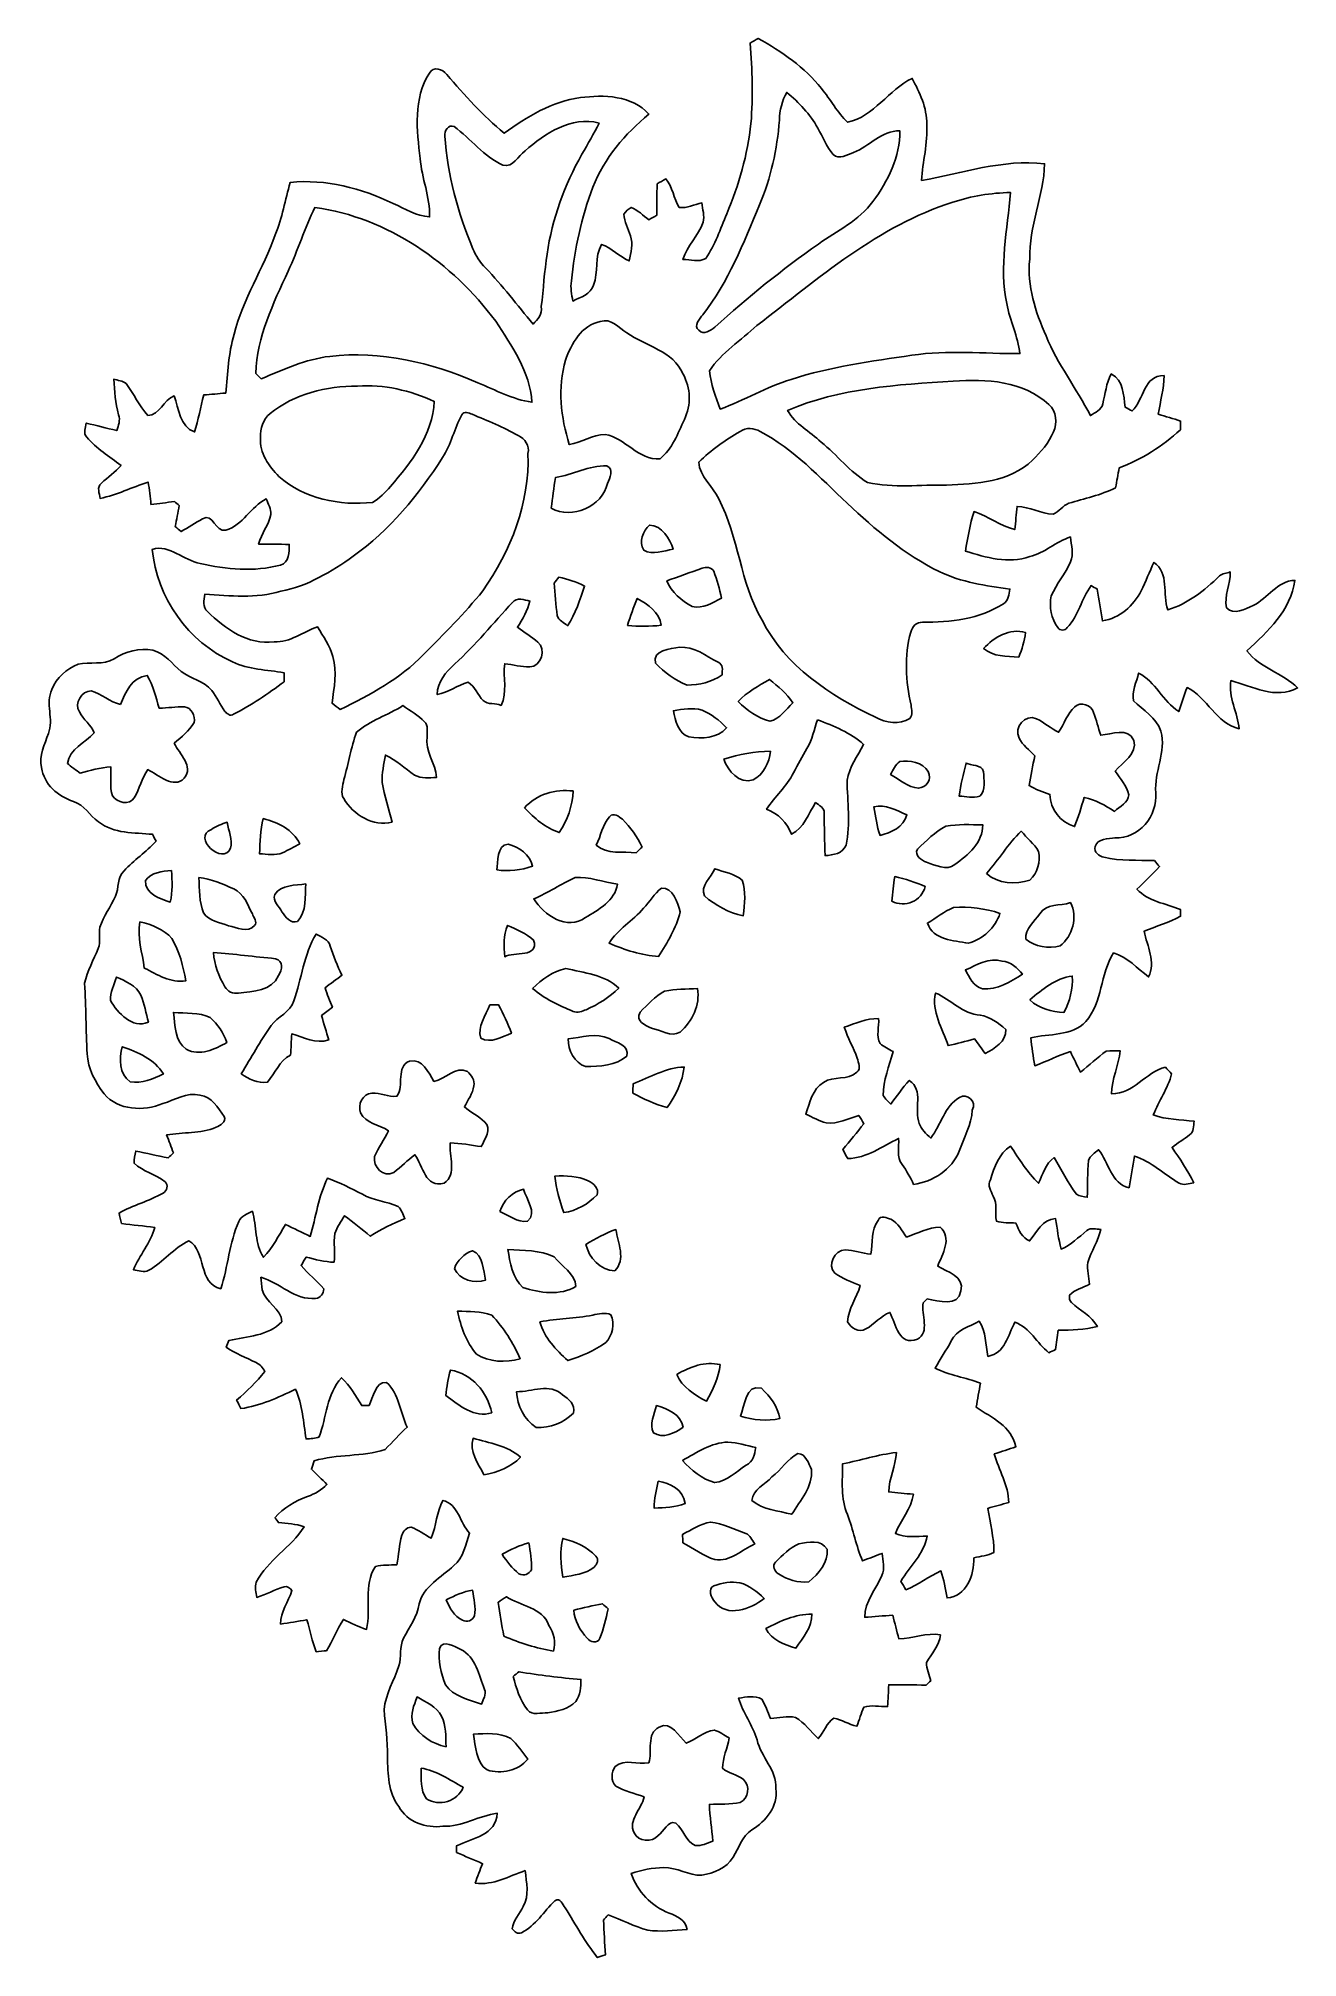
# Model space of a CAD drawing. Header units: centimetres. Extents: x -12.3 to 10.1, y -17.2 to 17.
import ezdxf

# ---------------------------------------------------------------- set-up
doc = ezdxf.new("R2010")
doc.units = ezdxf.units.CM
doc.header["$MEASUREMENT"] = 0
doc.layers.add('Camada 1', color=7, linetype='Continuous')

msp = doc.modelspace()

# ---------------------------------------------------------------- linework, layer by layer
at = {"layer": 'Camada 1'}
for points, knots in [([(0.33443, 16.87653), (0.38312, 16.9044), (0.4318, 16.93263), (0.48048, 16.9605), (0.48048, 16.9605), (0.89464, 16.72061), (1.30916, 16.45355), (1.60232, 16.06691), (1.60232, 16.06691), (1.76918, 15.87606), (1.88419, 15.64181), (2.0701, 15.46825), (2.0701, 15.46825), (2.54353, 15.5702), (2.79541, 16.05068), (3.21839, 16.24965), (3.21839, 16.24965), (3.35068, 15.99706), (3.48297, 15.7286), (3.47592, 15.43508), (3.47592, 15.43508), (3.50132, 15.09677), (3.40219, 14.76904), (3.38455, 14.4339), (3.38455, 14.4339), (4.1088, 14.56161), (4.82847, 14.81702), (5.57424, 14.73235), (5.57424, 14.73235), (5.55942, 14.15662), (5.29272, 13.61652), (5.30825, 13.03584), (5.30825, 13.03584), (5.25604, 12.55959), (5.41196, 12.09887), (5.59894, 11.66883), (5.59894, 11.66883), (5.80319, 11.16542), (6.14292, 10.73573), (6.3881, 10.25349), (6.3881, 10.25349), (6.46994, 10.30817), (6.58636, 10.34979), (6.60753, 10.45915), (6.60753, 10.45915), (6.64951, 10.63907), (6.67138, 10.82604), (6.75852, 10.9922), (6.75852, 10.9922), (6.98712, 10.88355), (6.97195, 10.61649), (7.00899, 10.40059), (7.00899, 10.40059), (7.04956, 10.37872), (7.09048, 10.3565), (7.13175, 10.33427), (7.13175, 10.33427), (7.34342, 10.53606), (7.33107, 10.97209), (7.70043, 10.96292), (7.70043, 10.96292), (7.69267, 10.73079), (7.63482, 10.50572), (7.5953, 10.27818), (7.5953, 10.27818), (7.72724, 10.2362), (7.86165, 10.20022), (7.99289, 10.15471), (7.99289, 10.15471), (7.99112, 10.10391), (7.98971, 10.05275), (7.9883, 10.0016), (7.9883, 10.0016), (7.67221, 9.70774), (7.30285, 9.47632), (6.89998, 9.3218), (6.89998, 9.3218), (6.87775, 9.20432), (6.85765, 9.0865), (6.83542, 8.96902), (6.83542, 8.96902), (6.57119, 8.8392), (6.28403, 8.77252), (6.00287, 8.6928), (6.00287, 8.6928), (5.89668, 8.64976), (5.83106, 8.54428), (5.72594, 8.49912), (5.72594, 8.49912), (5.50651, 8.51112), (5.30542, 8.62506), (5.08529, 8.63847), (5.08529, 8.63847), (5.07012, 8.50089), (5.05883, 8.36224), (5.04261, 8.22466), (5.04261, 8.22466), (4.78261, 8.28851), (4.57235, 8.46455), (4.31941, 8.54534), (4.31941, 8.54534), (4.24568, 8.31638), (4.20546, 8.07861), (4.16454, 7.84225), (4.16454, 7.84225), (4.53143, 7.73218), (4.92936, 7.60695), (5.3086, 7.74876), (5.3086, 7.74876), (5.5753, 7.80662), (5.77391, 8.01158), (6.03179, 8.09378), (6.03179, 8.09378), (6.04767, 7.94808), (6.09741, 7.79215), (6.03709, 7.65104), (6.03709, 7.65104), (5.94395, 7.43797), (5.78414, 7.25981), (5.69277, 7.04638), (5.69277, 7.04638), (5.6522, 6.85447), (5.69101, 6.63822), (5.81166, 6.48123), (5.81166, 6.48123), (5.84482, 6.42549), (5.94113, 6.42091), (5.97253, 6.48123), (5.97253, 6.48123), (6.17996, 6.69219), (6.22829, 6.99558), (6.40186, 7.22806), (6.40186, 7.22806), (6.42867, 7.21289), (6.483, 7.18255), (6.50981, 7.16739), (6.50981, 7.16739), (6.54226, 6.97935), (6.57119, 6.79062), (6.60188, 6.60224), (6.60188, 6.60224), (6.90739, 6.64386), (7.15433, 6.86964), (7.29227, 7.13599), (7.29227, 7.13599), (7.37694, 7.30038), (7.43691, 7.47607), (7.51946, 7.64187), (7.51946, 7.64187), (7.79568, 7.45314), (7.6648, 7.07637), (7.76429, 6.79732), (7.76429, 6.79732), (8.12024, 6.90598), (8.41975, 7.14304), (8.68257, 7.39987), (8.68257, 7.39987), (8.73619, 7.44608), (8.81098, 7.45137), (8.87695, 7.47113), (8.87695, 7.47113), (8.87659, 7.25911), (8.76617, 7.04709), (8.80921, 6.83542), (8.80921, 6.83542), (8.94045, 6.69431), (9.14259, 6.80826), (9.28264, 6.87564), (9.28264, 6.87564), (9.54475, 7.00052), (9.71444, 7.31344), (10.02559, 7.32261), (10.02559, 7.32261), (9.95539, 6.79027), (9.54475, 6.4142), (9.17257, 6.0706), (9.17257, 6.0706), (9.40117, 5.75592), (9.81004, 5.67902), (10.07463, 5.40949), (10.07463, 5.40949), (9.68834, 5.19783), (9.26677, 5.43772), (8.88894, 5.54073), (8.88894, 5.54073), (8.83885, 5.23946), (9.005, 4.97346), (9.03746, 4.68277), (9.03746, 4.68277), (8.62048, 4.78084), (8.46914, 5.23734), (8.10719, 5.4162), (8.10719, 5.4162), (8.05427, 5.27509), (8.00841, 5.13151), (7.95972, 4.98863), (7.95972, 4.98863), (7.6775, 5.17207), (7.54874, 5.52027), (7.2457, 5.67408), (7.2457, 5.67408), (7.21184, 5.51462), (7.12152, 5.34705), (7.15504, 5.18089), (7.15504, 5.18089), (7.32367, 5.0105), (7.56144, 4.88562), (7.64081, 4.64079), (7.64081, 4.64079), (7.74735, 4.26896), (7.51558, 3.9183), (7.55262, 3.54436), (7.55262, 3.54436), (7.58684, 3.14219), (7.24747, 2.71604), (6.82413, 2.74214), (6.82413, 2.74214), (6.71195, 2.7305), (6.51157, 2.73544), (6.47524, 2.58939), (6.47524, 2.58939), (6.44454, 2.48885), (6.54297, 2.419), (6.62799, 2.39677), (6.62799, 2.39677), (6.9222, 2.32763), (7.22736, 2.35091), (7.52757, 2.33786), (7.52757, 2.33786), (7.55756, 2.30329), (7.5879, 2.26836), (7.61824, 2.23308), (7.61824, 2.23308), (7.48912, 2.09409), (7.35259, 1.9625), (7.21607, 1.83056), (7.21607, 1.83056), (7.41539, 1.61184), (7.72724, 1.57586), (7.98971, 1.47002), (7.98971, 1.47002), (7.99042, 1.43969), (7.99253, 1.37901), (7.99324, 1.34832), (7.99324, 1.34832), (7.78439, 1.24072), (7.55897, 1.17122), (7.34307, 1.08091), (7.34307, 1.08091), (7.40057, 0.81986), (7.55509, 0.53269), (7.42209, 0.26917), (7.42209, 0.26917), (7.22207, 0.42227), (7.04815, 0.62018), (6.79944, 0.69709), (6.79944, 0.69709), (6.56237, 0.3175), (6.60541, -0.1778), (6.30802, -0.52246), (6.30802, -0.52246), (6.04943, -0.79304), (5.65926, -0.73237), (5.3273, -0.81351), (5.3273, -0.81351), (5.34882, -0.9779), (5.36716, -1.14512), (5.39785, -1.30881), (5.39785, -1.30881), (5.61234, -1.23331), (5.81342, -1.1243), (6.03215, -1.05904), (6.03215, -1.05904), (6.09106, -1.18039), (6.14997, -1.30175), (6.21136, -1.4224), (6.21136, -1.4224), (6.36905, -1.30387), (6.50945, -1.16346), (6.67103, -1.04987), (6.67103, -1.04987), (6.74934, -1.0414), (6.83683, -1.04422), (6.91762, -1.04387), (6.91762, -1.04387), (6.89822, -1.30598), (6.76099, -1.54481), (6.76628, -1.80975), (6.76628, -1.80975), (7.15751, -1.81434), (7.36635, -1.42557), (7.72125, -1.33526), (7.72125, -1.33526), (7.75829, -1.37442), (7.79568, -1.41393), (7.83378, -1.45309), (7.83378, -1.45309), (7.76675, -1.71485), (7.60377, -1.93534), (7.50746, -2.18546), (7.50746, -2.18546), (7.73994, -2.26977), (7.99112, -2.2666), (8.23454, -2.29658), (8.23454, -2.29658), (8.22007, -2.37984), (8.23136, -2.48461), (8.1541, -2.54035), (8.1541, -2.54035), (8.05392, -2.61973), (7.94067, -2.68111), (7.84084, -2.76119), (7.84084, -2.76119), (7.97701, -2.9658), (8.12024, -3.1683), (8.22572, -3.39161), (8.22572, -3.39161), (8.1407, -3.40395), (8.04545, -3.44382), (7.96466, -3.39513), (7.96466, -3.39513), (7.69549, -3.2445), (7.47254, -3.01025), (7.17268, -2.91677), (7.17268, -2.91677), (7.13422, -3.10339), (7.11659, -3.29424), (7.07637, -3.48086), (7.07637, -3.48086), (6.75005, -3.40431), (6.7183, -3.0286), (6.53239, -2.80388), (6.53239, -2.80388), (6.46818, -2.86138), (6.38245, -2.9083), (6.35459, -2.99508), (6.35459, -2.99508), (6.33624, -3.21239), (6.33942, -3.43112), (6.33165, -3.64949), (6.33165, -3.64949), (6.26604, -3.63537), (6.19795, -3.62691), (6.13833, -3.59516), (6.13833, -3.59516), (5.98593, -3.39019), (5.87869, -3.15771), (5.74252, -2.94252), (5.74252, -2.94252), (5.58906, -3.05153), (5.54461, -3.23885), (5.46559, -3.39937), (5.46559, -3.39937), (5.26556, -3.20604), (5.12339, -2.96369), (4.96429, -2.73861), (4.96429, -2.73861), (4.76003, -2.87302), (4.68101, -3.11573), (4.60869, -3.33622), (4.60869, -3.33622), (4.54907, -3.43747), (4.62421, -3.53589), (4.65737, -3.62938), (4.65737, -3.62938), (4.74063, -3.76484), (4.68383, -3.92465), (4.71664, -4.07106), (4.71664, -4.07106), (4.82706, -4.11445), (4.94877, -4.09751), (5.06448, -4.10951), (5.06448, -4.10951), (5.11104, -4.23792), (5.17525, -4.36457), (5.30542, -4.4256), (5.30542, -4.4256), (5.43419, -4.26896), (5.53332, -4.03966), (5.76968, -4.02661), (5.76968, -4.02661), (5.79967, -4.20723), (5.81977, -4.39208), (5.86634, -4.57024), (5.86634, -4.57024), (6.04555, -4.50039), (6.17573, -4.35645), (6.32566, -4.24251), (6.32566, -4.24251), (6.39515, -4.18077), (6.49182, -4.21781), (6.57401, -4.22063), (6.57401, -4.22063), (6.52427, -4.42771), (6.40785, -4.60869), (6.34118, -4.80907), (6.34118, -4.80907), (6.32707, -4.93818), (6.35952, -5.06765), (6.37469, -5.19571), (6.37469, -5.19571), (6.25404, -5.25533), (6.11223, -5.28779), (6.01768, -5.38868), (6.01768, -5.38868), (6.01098, -5.43454), (6.0078, -5.48887), (6.05084, -5.51921), (6.05084, -5.51921), (6.20607, -5.66067), (6.40609, -5.75839), (6.51404, -5.94642), (6.51404, -5.94642), (6.28579, -6.00322), (6.04943, -6.01345), (5.81554, -6.01345), (5.81554, -6.01345), (5.79931, -6.12634), (5.78626, -6.24381), (5.76792, -6.35741), (5.76792, -6.35741), (5.72805, -6.3761), (5.68854, -6.39515), (5.64903, -6.41456), (5.64903, -6.41456), (5.43877, -6.2417), (5.30966, -5.97147), (5.04649, -5.86846), (5.04649, -5.86846), (4.92054, -6.096), (4.87151, -6.4269), (4.56424, -6.4777), (4.56424, -6.4777), (4.52226, -6.26674), (4.53249, -6.03744), (4.40937, -5.85152), (4.40937, -5.85152), (4.23474, -5.95136), (4.00297, -6.00428), (3.91266, -6.20395), (3.91266, -6.20395), (3.82517, -6.36975), (3.71651, -6.52357), (3.62656, -6.68796), (3.62656, -6.68796), (3.88091, -6.81637), (4.16807, -6.85271), (4.43265, -6.95466), (4.43265, -6.95466), (4.40725, -7.09754), (4.38079, -7.24112), (4.35645, -7.38434), (4.35645, -7.38434), (4.63656, -7.5699), (4.9844, -7.71878), (5.06377, -8.08567), (5.06377, -8.08567), (4.93607, -8.13012), (4.80695, -8.17069), (4.67819, -8.21196), (4.67819, -8.21196), (4.75756, -8.50371), (4.93289, -8.76582), (4.93571, -9.07944), (4.93571, -9.07944), (4.80977, -9.11119), (4.68489, -9.14365), (4.56106, -9.18139), (4.56106, -9.18139), (4.60516, -9.44069), (4.67395, -9.69892), (4.67289, -9.9635), (4.67289, -9.9635), (4.56318, -10.02277), (4.43512, -10.03088), (4.31588, -10.06193), (4.31588, -10.06193), (4.32223, -10.36461), (4.185, -10.7449), (3.83857, -10.77419), (3.83857, -10.77419), (3.80682, -10.61191), (3.78248, -10.44928), (3.72957, -10.293), (3.72957, -10.293), (3.51437, -10.39036), (3.32881, -10.54241), (3.10762, -10.62778), (3.10762, -10.62778), (3.07622, -10.57734), (3.04553, -10.52795), (3.01449, -10.47891), (3.01449, -10.47891), (3.17676, -10.21327), (3.42688, -9.99031), (3.48615, -9.67281), (3.48615, -9.67281), (3.29636, -9.68269), (3.09774, -9.70844), (2.91888, -9.6273), (2.91888, -9.6273), (3.01272, -9.38812), (3.20111, -9.19233), (3.2385, -8.93092), (3.2385, -8.93092), (3.09245, -8.9161), (2.94675, -8.90164), (2.80141, -8.88788), (2.80141, -8.88788), (2.80529, -8.64623), (2.92206, -8.42751), (2.93687, -8.18832), (2.93687, -8.18832), (2.61232, -8.2229), (2.30117, -8.32697), (1.9812, -8.38694), (1.9812, -8.38694), (1.97732, -8.68997), (1.9431, -9.00642), (2.06692, -9.29287), (2.06692, -9.29287), (2.16817, -9.56275), (2.2225, -9.8492), (2.33362, -10.1159), (2.33362, -10.1159), (2.45039, -10.06898), (2.56716, -10.02312), (2.68676, -9.98326), (2.68676, -9.98326), (2.69699, -10.11202), (2.73579, -10.24855), (2.68005, -10.37237), (2.68005, -10.37237), (2.57669, -10.62179), (2.37561, -10.83204), (2.37455, -11.11814), (2.37455, -11.11814), (2.54106, -11.11038), (2.70686, -11.08922), (2.87337, -11.08181), (2.87337, -11.08181), (2.9083, -11.22045), (2.94322, -11.36085), (2.97991, -11.4995), (2.97991, -11.4995), (3.22968, -11.49808), (3.47098, -11.38555), (3.72145, -11.43141), (3.72145, -11.43141), (3.69782, -11.62438), (3.56376, -11.76337), (3.47451, -11.92424), (3.47451, -11.92424), (3.46639, -12.03501), (3.52672, -12.1412), (3.54965, -12.2488), (3.54965, -12.2488), (3.52107, -12.27349), (3.49321, -12.29854), (3.46534, -12.32394), (3.46534, -12.32394), (3.24344, -12.32323), (3.0226, -12.313), (2.80106, -12.31829), (2.80106, -12.31829), (2.794, -12.44635), (2.78977, -12.57617), (2.77918, -12.70494), (2.77918, -12.70494), (2.64019, -12.7134), (2.49273, -12.67142), (2.35691, -12.71728), (2.35691, -12.71728), (2.3114, -12.827), (2.27577, -12.94306), (2.23344, -13.05454), (2.23344, -13.05454), (2.09091, -13.01997), (1.96356, -12.94518), (1.82245, -12.90955), (1.82245, -12.90955), (1.69051, -12.99386), (1.64994, -13.16143), (1.54658, -13.27467), (1.54658, -13.27467), (1.41393, -13.14838), (1.30598, -12.99351), (1.14441, -12.90108), (1.14441, -12.90108), (0.99766, -12.8651), (0.84631, -12.91202), (0.69991, -12.91872), (0.69991, -12.91872), (0.64982, -12.8023), (0.6036, -12.68201), (0.54292, -12.57159), (0.54292, -12.57159), (0.41346, -12.50068), (0.26599, -12.5416), (0.12841, -12.55395), (0.12841, -12.55395), (0.20355, -12.81747), (0.37994, -13.0362), (0.45791, -13.29831), (0.45791, -13.29831), (0.52705, -13.60487), (0.81245, -13.83206), (0.79269, -14.16544), (0.79269, -14.16544), (0.83996, -14.48012), (0.61489, -14.74505), (0.36512, -14.90027), (0.36512, -14.90027), (0.1845, -15.00328), (0.14358, -15.22483), (0.03104, -15.38393), (0.03104, -15.38393), (-0.08431, -15.57937), (-0.30833, -15.67356), (-0.52423, -15.70355), (-0.52423, -15.70355), (-0.75953, -15.71872), (-0.96661, -15.55962), (-1.20262, -15.57055), (-1.20262, -15.57055), (-1.39876, -15.57126), (-1.5942, -15.61077), (-1.77941, -15.67286), (-1.77941, -15.67286), (-1.67711, -15.99459), (-1.41746, -16.25318), (-1.10631, -16.37876), (-1.10631, -16.37876), (-0.96837, -16.4345), (-0.81386, -16.49448), (-0.78775, -16.66981), (-0.78775, -16.66981), (-1.01953, -16.68815), (-1.25483, -16.71426), (-1.4859, -16.68321), (-1.4859, -16.68321), (-1.72896, -16.61548), (-1.95474, -16.49871), (-2.1904, -16.41051), (-2.1904, -16.41051), (-2.21791, -16.44156), (-2.24578, -16.4726), (-2.2733, -16.50435), (-2.2733, -16.50435), (-2.26413, -16.70967), (-2.25178, -16.91605), (-2.24049, -17.12207), (-2.24049, -17.12207), (-2.28847, -17.13759), (-2.33609, -17.15382), (-2.38372, -17.1704), (-2.38372, -17.1704), (-2.59786, -16.891), (-2.77072, -16.58514), (-2.95275, -16.28493), (-2.95275, -16.28493), (-2.99932, -16.22778), (-3.04447, -16.09584), (-3.13937, -16.15793), (-3.13937, -16.15793), (-3.3341, -16.34913), (-3.48086, -16.60207), (-3.73345, -16.72731), (-3.73345, -16.72731), (-3.80153, -16.76153), (-3.85904, -16.71143), (-3.89608, -16.65887), (-3.89608, -16.65887), (-3.88126, -16.50682), (-3.76449, -16.39393), (-3.70346, -16.26023), (-3.70346, -16.26023), (-3.58704, -16.06797), (-3.64172, -15.83337), (-3.66854, -15.62312), (-3.66854, -15.62312), (-3.95711, -15.72542), (-4.23404, -15.88805), (-4.55366, -15.84537), (-4.55366, -15.84537), (-4.51697, -15.72754), (-4.47111, -15.61359), (-4.42313, -15.50035), (-4.42313, -15.50035), (-4.57729, -15.43156), (-4.73357, -15.36912), (-4.88703, -15.30032), (-4.88703, -15.30032), (-4.88703, -15.27034), (-4.88632, -15.21037), (-4.88632, -15.18038), (-4.88632, -15.18038), (-4.60163, -15.05267), (-4.18183, -14.98494), (-4.16207, -14.60182), (-4.16207, -14.60182), (-4.49333, -14.64768), (-4.7879, -14.84771), (-5.13186, -14.83466), (-5.13186, -14.83466), (-5.42572, -14.87593), (-5.76968, -14.75705), (-5.91432, -14.48541), (-5.91432, -14.48541), (-6.10799, -14.23493), (-6.11117, -13.9005), (-6.11505, -13.59923), (-6.11505, -13.59923), (-6.10835, -13.31665), (-6.15738, -13.03725), (-6.17573, -12.7568), (-6.17573, -12.7568), (-6.14962, -12.48057), (-5.99722, -12.24174), (-5.9122, -11.98315), (-5.9122, -11.98315), (-5.86599, -11.82158), (-5.90691, -11.64343), (-5.82965, -11.48997), (-5.82965, -11.48997), (-5.73123, -11.28959), (-5.58341, -11.11003), (-5.55449, -10.88108), (-5.55449, -10.88108), (-5.47511, -10.5664), (-5.1562, -10.40342), (-4.93289, -10.19951), (-4.93289, -10.19951), (-4.76215, -10.05699), (-4.72546, -9.82169), (-4.65596, -9.62378), (-4.65596, -9.62378), (-4.8193, -9.44704), (-4.86657, -9.10096), (-5.12974, -9.03852), (-5.12974, -9.03852), (-5.24439, -9.24454), (-5.24369, -9.49325), (-5.33823, -9.7088), (-5.33823, -9.7088), (-5.46135, -9.64953), (-5.56824, -9.55887), (-5.69701, -9.513), (-5.69701, -9.513), (-5.77532, -9.52465), (-5.83812, -9.58427), (-5.85893, -9.66011), (-5.85893, -9.66011), (-5.90973, -9.82945), (-5.91679, -10.00901), (-5.94819, -10.18293), (-5.94819, -10.18293), (-6.07554, -10.19422), (-6.20748, -10.17834), (-6.33095, -10.2168), (-6.33095, -10.2168), (-6.5539, -10.55123), (-6.40115, -10.96327), (-6.48864, -11.33263), (-6.48864, -11.33263), (-6.63152, -11.28748), (-6.76628, -11.22292), (-6.89998, -11.15695), (-6.89998, -11.15695), (-7.01922, -11.33193), (-7.08413, -11.53724), (-7.2016, -11.71293), (-7.2016, -11.71293), (-7.24641, -11.71716), (-7.33672, -11.72598), (-7.38187, -11.73021), (-7.38187, -11.73021), (-7.46231, -11.54924), (-7.48347, -11.34886), (-7.55191, -11.1633), (-7.55191, -11.1633), (-7.70714, -11.19082), (-7.86306, -11.21445), (-8.01864, -11.23809), (-8.01864, -11.23809), (-8.02005, -11.01972), (-7.87929, -10.84262), (-7.81473, -10.64366), (-7.81473, -10.64366), (-7.85213, -10.60697), (-7.89305, -10.55229), (-7.95232, -10.57769), (-7.95232, -10.57769), (-8.12094, -10.6232), (-8.27405, -10.71386), (-8.44127, -10.76501), (-8.44127, -10.76501), (-8.45361, -10.67611), (-8.48607, -10.58157), (-8.45044, -10.49479), (-8.45044, -10.49479), (-8.249, -10.0972), (-7.82884, -9.87989), (-7.59848, -9.50665), (-7.59848, -9.50665), (-7.74629, -9.45974), (-7.90081, -9.44386), (-8.05497, -9.43504), (-8.05497, -9.43504), (-8.07085, -9.41387), (-8.1026, -9.37189), (-8.11883, -9.35073), (-8.11883, -9.35073), (-7.96431, -9.17293), (-7.75794, -9.04663), (-7.53639, -8.97008), (-7.53639, -8.97008), (-7.40657, -8.92563), (-7.28839, -8.85296), (-7.19279, -8.75383), (-7.19279, -8.75383), (-7.28415, -8.66422), (-7.37623, -8.57426), (-7.46795, -8.48677), (-7.46795, -8.48677), (-7.45243, -8.43633), (-7.43691, -8.38623), (-7.42174, -8.33649), (-7.42174, -8.33649), (-7.00899, -8.2109), (-6.56167, -8.27017), (-6.15527, -8.13153), (-6.15527, -8.13153), (-6.02509, -8.001), (-5.90585, -7.85918), (-5.76545, -7.73853), (-5.76545, -7.73853), (-5.88927, -7.47501), (-5.91185, -7.14516), (-6.13234, -6.94125), (-6.13234, -6.94125), (-6.338, -6.92785), (-6.37011, -7.20937), (-6.44313, -7.35436), (-6.44313, -7.35436), (-6.48723, -7.35365), (-6.53097, -7.35295), (-6.57437, -7.35259), (-6.57437, -7.35259), (-6.68126, -7.17938), (-6.77898, -6.99594), (-6.93455, -6.85976), (-6.93455, -6.85976), (-7.19455, -7.1508), (-7.20337, -7.55967), (-7.32966, -7.91034), (-7.32966, -7.91034), (-7.40445, -7.93679), (-7.48489, -7.93997), (-7.5632, -7.94702), (-7.5632, -7.94702), (-7.61224, -7.64928), (-7.62353, -7.34025), (-7.753, -7.06226), (-7.753, -7.06226), (-8.06274, -7.2136), (-8.37953, -7.35683), (-8.72419, -7.40692), (-8.72419, -7.40692), (-8.74924, -7.35647), (-8.77394, -7.30638), (-8.79898, -7.25629), (-8.79898, -7.25629), (-8.62471, -7.09542), (-8.44162, -6.9402), (-8.30015, -6.74793), (-8.30015, -6.74793), (-8.32802, -6.67632), (-8.38694, -6.6227), (-8.45467, -6.58954), (-8.45467, -6.58954), (-8.63282, -6.49922), (-8.82015, -6.42549), (-8.98701, -6.31437), (-8.98701, -6.31437), (-8.97008, -6.2738), (-8.95315, -6.23358), (-8.93621, -6.19337), (-8.93621, -6.19337), (-8.61483, -6.12704), (-8.23771, -6.1147), (-7.99571, -5.86352), (-7.99571, -5.86352), (-8.00029, -5.63139), (-8.29451, -5.51568), (-8.34355, -5.29519), (-8.34355, -5.29519), (-8.34919, -5.2391), (-8.36048, -5.12657), (-8.36648, -5.07047), (-8.36648, -5.07047), (-8.02922, -5.16678), (-7.76675, -5.48322), (-7.39387, -5.44759), (-7.39387, -5.44759), (-7.30638, -5.43983), (-7.25629, -5.36046), (-7.24817, -5.27967), (-7.24817, -5.27967), (-7.37411, -5.13186), (-7.52581, -5.00874), (-7.65281, -4.86198), (-7.65281, -4.86198), (-7.62247, -4.81189), (-7.59248, -4.76179), (-7.56214, -4.71205), (-7.56214, -4.71205), (-7.39916, -4.75544), (-7.23477, -4.8006), (-7.06473, -4.80272), (-7.06473, -4.80272), (-7.0492, -4.63374), (-7.0746, -4.46229), (-7.05414, -4.29436), (-7.05414, -4.29436), (-7.01146, -4.18112), (-6.94584, -4.07917), (-6.88022, -3.97863), (-6.88022, -3.97863), (-6.7243, -4.0954), (-6.5719, -4.21675), (-6.42126, -4.34058), (-6.42126, -4.34058), (-6.23041, -4.20934), (-6.0198, -4.11692), (-5.80672, -4.02802), (-5.80672, -4.02802), (-5.842, -3.95464), (-5.86599, -3.87103), (-5.92596, -3.81317), (-5.92596, -3.81317), (-6.13092, -3.72216), (-6.36446, -3.70487), (-6.56237, -3.59622), (-6.56237, -3.59622), (-6.76275, -3.48615), (-6.96983, -3.38843), (-7.18397, -3.30941), (-7.18397, -3.30941), (-7.34236, -3.63573), (-7.39034, -3.99874), (-7.48877, -4.34446), (-7.48877, -4.34446), (-7.63905, -4.27849), (-7.78369, -4.19982), (-7.93291, -4.13209), (-7.93291, -4.13209), (-8.05039, -4.33387), (-8.15904, -4.54519), (-8.32167, -4.71558), (-8.32167, -4.71558), (-8.47901, -4.47322), (-8.44197, -4.16666), (-8.51888, -3.89643), (-8.51888, -3.89643), (-8.60778, -3.94229), (-8.71608, -3.98004), (-8.76053, -4.07811), (-8.76053, -4.07811), (-8.93057, -4.45876), (-8.95068, -4.88174), (-9.08156, -5.27473), (-9.08156, -5.27473), (-9.48902, -5.18407), (-9.33168, -4.61081), (-9.64812, -4.42172), (-9.64812, -4.42172), (-9.91835, -4.54801), (-10.10391, -4.80342), (-10.3632, -4.94736), (-10.3632, -4.94736), (-10.44822, -4.99533), (-10.54664, -4.94877), (-10.63519, -4.93889), (-10.63519, -4.93889), (-10.529, -4.67677), (-10.32969, -4.46193), (-10.2556, -4.18571), (-10.2556, -4.18571), (-10.45175, -4.15996), (-10.64895, -4.14161), (-10.84474, -4.1148), (-10.84474, -4.1148), (-10.86062, -4.05271), (-10.87649, -3.99062), (-10.89201, -3.92889), (-10.89201, -3.92889), (-10.63978, -3.79095), (-10.35932, -3.71616), (-10.10885, -3.57576), (-10.10885, -3.57576), (-10.039, -3.53801), (-10.0076, -3.42935), (-10.07357, -3.37326), (-10.07357, -3.37326), (-10.24008, -3.23815), (-10.4655, -3.18982), (-10.6232, -3.04271), (-10.6232, -3.04271), (-10.62355, -2.96968), (-10.60838, -2.89807), (-10.59533, -2.82716), (-10.59533, -2.82716), (-10.4013, -2.8635), (-10.20904, -2.91112), (-10.01501, -2.94852), (-10.01501, -2.94852), (-9.98467, -2.91888), (-9.95398, -2.8896), (-9.92293, -2.86067), (-9.92293, -2.86067), (-9.96244, -2.75308), (-10.00478, -2.64689), (-10.04499, -2.54), (-10.04499, -2.54), (-9.75395, -2.48708), (-9.44315, -2.5206), (-9.16587, -2.40418), (-9.16587, -2.40418), (-9.09073, -2.36679), (-8.9796, -2.31352), (-9.01912, -2.21051), (-9.01912, -2.21051), (-9.12777, -2.05775), (-9.24736, -1.86126), (-9.45162, -1.83268), (-9.45162, -1.83268), (-9.68798, -1.76847), (-9.89436, -1.92229), (-10.11167, -1.98261), (-10.11167, -1.98261), (-10.45316, -2.1209), (-10.90224, -2.10785), (-11.15695, -1.80869), (-11.15695, -1.80869), (-11.31711, -1.60408), (-11.44164, -1.36066), (-11.45893, -1.09679), (-11.45893, -1.09679), (-11.48397, -0.67945), (-11.4748, -0.26035), (-11.50549, 0.15699), (-11.50549, 0.15699), (-11.45152, 0.37394), (-11.34427, 0.5715), (-11.26208, 0.77787), (-11.26208, 0.77787), (-11.21092, 0.89888), (-11.25855, 1.03082), (-11.2335, 1.15499), (-11.2335, 1.15499), (-11.16647, 1.35079), (-11.03983, 1.518), (-10.95445, 1.70497), (-10.95445, 1.70497), (-10.88778, 1.85102), (-10.92729, 2.0387), (-10.80241, 2.15724), (-10.80241, 2.15724), (-10.62355, 2.3435), (-10.41188, 2.4952), (-10.23302, 2.68182), (-10.23302, 2.68182), (-10.25349, 2.72344), (-10.27395, 2.76472), (-10.29405, 2.80599), (-10.29405, 2.80599), (-10.61861, 2.8381), (-10.98726, 2.81023), (-11.25784, 3.03036), (-11.25784, 3.03036), (-11.41589, 3.13902), (-11.50796, 3.33269), (-11.70164, 3.38808), (-11.70164, 3.38808), (-11.97433, 3.48086), (-12.22975, 3.69323), (-12.26996, 3.99274), (-12.26996, 3.99274), (-12.32641, 4.20652), (-12.21352, 4.40337), (-12.14755, 4.59846), (-12.14755, 4.59846), (-12.04736, 4.84893), (-12.20646, 5.13468), (-12.08475, 5.38057), (-12.08475, 5.38057), (-12.00503, 5.58941), (-11.82687, 5.75169), (-11.62015, 5.83036), (-11.62015, 5.83036), (-11.40954, 5.88116), (-11.17071, 5.80637), (-10.97809, 5.92949), (-10.97809, 5.92949), (-10.77524, 6.06107), (-10.52936, 6.12493), (-10.28841, 6.08012), (-10.28841, 6.08012), (-10.07886, 6.01839), (-9.94551, 5.83847), (-9.78711, 5.70124), (-9.78711, 5.70124), (-9.61496, 5.57565), (-9.38318, 5.53367), (-9.24031, 5.36646), (-9.24031, 5.36646), (-9.15035, 5.25039), (-9.09955, 5.10822), (-9.00994, 4.99181), (-9.00994, 4.99181), (-8.97149, 4.95018), (-8.91081, 4.89797), (-8.85472, 4.94065), (-8.85472, 4.94065), (-8.53863, 5.10611), (-8.23877, 5.30225), (-7.9562, 5.51991), (-7.9562, 5.51991), (-7.95549, 5.57318), (-7.95514, 5.62645), (-7.95443, 5.67937), (-7.95443, 5.67937), (-8.26064, 5.73475), (-8.58802, 5.73158), (-8.87201, 5.87445), (-8.87201, 5.87445), (-9.66188, 6.21947), (-10.21891, 7.01816), (-10.3004, 7.87365), (-10.3004, 7.87365), (-9.9889, 7.96749), (-9.74231, 7.6708), (-9.4488, 7.62459), (-9.4488, 7.62459), (-8.98631, 7.51381), (-8.48325, 7.4676), (-8.0197, 7.5953), (-8.0197, 7.5953), (-7.85707, 7.63517), (-7.86941, 7.83025), (-7.86447, 7.96078), (-7.86447, 7.96078), (-8.0458, 7.96607), (-8.22713, 7.96572), (-8.40846, 7.96643), (-8.40846, 7.96643), (-8.36083, 8.1534), (-8.22784, 8.30686), (-8.18938, 8.4963), (-8.18938, 8.4963), (-8.18727, 8.59331), (-8.23912, 8.68115), (-8.27158, 8.7697), (-8.27158, 8.7697), (-8.54957, 8.63529), (-8.6868, 8.30227), (-8.99089, 8.21584), (-8.99089, 8.21584), (-9.17575, 8.16751), (-9.22055, 8.53122), (-9.4047, 8.4141), (-9.4047, 8.4141), (-9.53735, 8.34919), (-9.6587, 8.26347), (-9.78676, 8.19009), (-9.78676, 8.19009), (-9.82204, 8.21972), (-9.85696, 8.24971), (-9.89224, 8.27934), (-9.89224, 8.27934), (-9.86755, 8.40352), (-9.84215, 8.52734), (-9.81957, 8.65152), (-9.81957, 8.65152), (-9.8485, 8.67551), (-9.87778, 8.6995), (-9.9067, 8.72349), (-9.9067, 8.72349), (-10.04605, 8.7055), (-10.1854, 8.6875), (-10.3251, 8.67234), (-10.3251, 8.67234), (-10.33357, 8.80604), (-10.34591, 8.93868), (-10.37449, 9.06956), (-10.37449, 9.06956), (-10.66059, 8.97714), (-10.93152, 8.8392), (-11.22821, 8.77887), (-11.22821, 8.77887), (-11.23844, 8.86777), (-11.29347, 8.98349), (-11.20493, 9.05016), (-11.20493, 9.05016), (-11.08957, 9.15599), (-10.9608, 9.24736), (-10.85532, 9.36449), (-10.85532, 9.36449), (-11.06346, 9.52782), (-11.297, 9.66399), (-11.46633, 9.87072), (-11.46633, 9.87072), (-11.53548, 9.94128), (-11.48292, 10.03688), (-11.47445, 10.11872), (-11.47445, 10.11872), (-11.29347, 10.07569), (-11.1132, 10.03018), (-10.93188, 9.98714), (-10.93188, 9.98714), (-10.9033, 10.07745), (-10.8645, 10.17376), (-10.89872, 10.26865), (-10.89872, 10.26865), (-10.95904, 10.47362), (-10.97174, 10.68775), (-10.98585, 10.89977), (-10.98585, 10.89977), (-10.91247, 10.87825), (-10.82957, 10.8719), (-10.76748, 10.82357), (-10.76748, 10.82357), (-10.62214, 10.64577), (-10.53924, 10.42035), (-10.37696, 10.25631), (-10.37696, 10.25631), (-10.17482, 10.25525), (-10.09826, 10.53253), (-9.91129, 10.60274), (-9.91129, 10.60274), (-9.82274, 10.37272), (-9.81428, 10.05664), (-9.54722, 9.96103), (-9.54722, 9.96103), (-9.48196, 10.17729), (-9.43963, 10.39989), (-9.38495, 10.61896), (-9.38495, 10.61896), (-9.25442, 10.6306), (-9.12389, 10.64189), (-8.99301, 10.65318), (-8.99301, 10.65318), (-8.95491, 11.00278), (-8.94821, 11.35874), (-8.84414, 11.69776), (-8.84414, 11.69776), (-8.6928, 12.32429), (-8.32167, 12.86475), (-8.11212, 13.46976), (-8.11212, 13.46976), (-7.99077, 13.76962), (-7.93256, 14.08783), (-7.84719, 14.39792), (-7.84719, 14.39792), (-7.21289, 14.466), (-6.58107, 14.2942), (-6.01204, 14.02397), (-6.01204, 14.02397), (-5.8046, 13.92837), (-5.60211, 13.80208), (-5.36787, 13.7862), (-5.36787, 13.7862), (-5.35799, 14.13968), (-5.50545, 14.47306), (-5.53544, 14.82266), (-5.53544, 14.82266), (-5.59329, 15.3229), (-5.66102, 15.89863), (-5.37034, 16.34313), (-5.37034, 16.34313), (-5.29625, 16.4726), (-5.13609, 16.4151), (-5.06201, 16.31773), (-5.06201, 16.31773), (-4.74451, 15.94838), (-4.41537, 15.58572), (-4.04001, 15.27316), (-4.04001, 15.27316), (-3.63079, 15.56455), (-3.19299, 15.84219), (-2.68323, 15.90745), (-2.68323, 15.90745), (-2.27259, 15.96108), (-1.76177, 15.94838), (-1.46544, 15.61359), (-1.46544, 15.61359), (-1.88912, 15.26363), (-2.26307, 14.83113), (-2.46098, 14.31255), (-2.46098, 14.31255), (-2.67017, 13.7802), (-2.78306, 13.21364), (-2.84515, 12.64638), (-2.84515, 12.64638), (-2.86209, 12.52678), (-2.84409, 12.40649), (-2.81728, 12.29007), (-2.81728, 12.29007), (-2.68464, 12.36274), (-2.49555, 12.40472), (-2.45145, 12.57441), (-2.45145, 12.57441), (-2.35938, 12.80477), (-2.43593, 13.07782), (-2.30822, 13.29584), (-2.30822, 13.29584), (-2.12443, 13.23552), (-1.99214, 13.07959), (-1.81434, 13.00445), (-1.81434, 13.00445), (-1.78929, 13.14908), (-1.7399, 13.30537), (-1.79458, 13.44859), (-1.79458, 13.44859), (-1.83268, 13.57771), (-1.90288, 13.70012), (-1.91241, 13.83665), (-1.91241, 13.83665), (-1.87819, 13.88533), (-1.83233, 13.9259), (-1.78082, 13.95589), (-1.78082, 13.95589), (-1.66158, 13.90473), (-1.56774, 13.81231), (-1.46579, 13.73505), (-1.46579, 13.73505), (-1.41922, 13.76151), (-1.37231, 13.78797), (-1.32539, 13.81442), (-1.32539, 13.81442), (-1.32397, 14.00069), (-1.32256, 14.18696), (-1.3208, 14.37287), (-1.3208, 14.37287), (-1.26894, 14.4025), (-1.21673, 14.43178), (-1.16417, 14.46107), (-1.16417, 14.46107), (-1.03858, 14.31537), (-1.02941, 14.11252), (-0.92569, 13.95589), (-0.92569, 13.95589), (-0.7874, 13.9319), (-0.65687, 14.00986), (-0.52352, 14.03491), (-0.52352, 14.03491), (-0.51188, 13.92167), (-0.47272, 13.8056), (-0.49953, 13.69272), (-0.49953, 13.69272), (-0.58349, 13.45142), (-0.78493, 13.27326), (-0.86042, 13.02702), (-0.86042, 13.02702), (-0.72672, 13.02879), (-0.57679, 12.97305), (-0.45579, 13.04748), (-0.45579, 13.04748), (-0.28434, 13.28773), (-0.19544, 13.57101), (-0.08079, 13.83982), (-0.08079, 13.83982), (0.13511, 14.35382), (0.29104, 14.89463), (0.35031, 15.44955), (0.35031, 15.44955), (0.387, 15.92474), (0.37536, 16.40205), (0.33443, 16.87653), (0.33443, 16.87653), (0.33443, 16.87653), (0.33443, 16.87653), (0.33443, 16.87653)], [0, 0, 0, 0, 0.00288184, 0.00288184, 0.00288184, 0.00288184, 0.00576369, 0.00576369, 0.00576369, 0.00576369, 0.00864553, 0.00864553, 0.00864553, 0.00864553, 0.01152738, 0.01152738, 0.01152738, 0.01152738, 0.01440922, 0.01440922, 0.01440922, 0.01440922, 0.01729107, 0.01729107, 0.01729107, 0.01729107, 0.02017291, 0.02017291, 0.02017291, 0.02017291, 0.02305476, 0.02305476, 0.02305476, 0.02305476, 0.0259366, 0.0259366, 0.0259366, 0.0259366, 0.02881844, 0.02881844, 0.02881844, 0.02881844, 0.03170029, 0.03170029, 0.03170029, 0.03170029, 0.03458213, 0.03458213, 0.03458213, 0.03458213, 0.03746398, 0.03746398, 0.03746398, 0.03746398, 0.04034582, 0.04034582, 0.04034582, 0.04034582, 0.04322767, 0.04322767, 0.04322767, 0.04322767, 0.04610951, 0.04610951, 0.04610951, 0.04610951, 0.04899135, 0.04899135, 0.04899135, 0.04899135, 0.0518732, 0.0518732, 0.0518732, 0.0518732, 0.05475504, 0.05475504, 0.05475504, 0.05475504, 0.05763689, 0.05763689, 0.05763689, 0.05763689, 0.06051873, 0.06051873, 0.06051873, 0.06051873, 0.06340058, 0.06340058, 0.06340058, 0.06340058, 0.06628242, 0.06628242, 0.06628242, 0.06628242, 0.06916427, 0.06916427, 0.06916427, 0.06916427, 0.07204611, 0.07204611, 0.07204611, 0.07204611, 0.07492795, 0.07492795, 0.07492795, 0.07492795, 0.0778098, 0.0778098, 0.0778098, 0.0778098, 0.08069164, 0.08069164, 0.08069164, 0.08069164, 0.08357349, 0.08357349, 0.08357349, 0.08357349, 0.08645533, 0.08645533, 0.08645533, 0.08645533, 0.08933718, 0.08933718, 0.08933718, 0.08933718, 0.09221902, 0.09221902, 0.09221902, 0.09221902, 0.09510086, 0.09510086, 0.09510086, 0.09510086, 0.09798271, 0.09798271, 0.09798271, 0.09798271, 0.10086455, 0.10086455, 0.10086455, 0.10086455, 0.1037464, 0.1037464, 0.1037464, 0.1037464, 0.10662824, 0.10662824, 0.10662824, 0.10662824, 0.10951009, 0.10951009, 0.10951009, 0.10951009, 0.11239193, 0.11239193, 0.11239193, 0.11239193, 0.11527378, 0.11527378, 0.11527378, 0.11527378, 0.11815562, 0.11815562, 0.11815562, 0.11815562, 0.12103746, 0.12103746, 0.12103746, 0.12103746, 0.12391931, 0.12391931, 0.12391931, 0.12391931, 0.12680115, 0.12680115, 0.12680115, 0.12680115, 0.129683, 0.129683, 0.129683, 0.129683, 0.13256484, 0.13256484, 0.13256484, 0.13256484, 0.13544669, 0.13544669, 0.13544669, 0.13544669, 0.13832853, 0.13832853, 0.13832853, 0.13832853, 0.14121037, 0.14121037, 0.14121037, 0.14121037, 0.14409222, 0.14409222, 0.14409222, 0.14409222, 0.14697406, 0.14697406, 0.14697406, 0.14697406, 0.14985591, 0.14985591, 0.14985591, 0.14985591, 0.15273775, 0.15273775, 0.15273775, 0.15273775, 0.1556196, 0.1556196, 0.1556196, 0.1556196, 0.15850144, 0.15850144, 0.15850144, 0.15850144, 0.16138329, 0.16138329, 0.16138329, 0.16138329, 0.16426513, 0.16426513, 0.16426513, 0.16426513, 0.16714697, 0.16714697, 0.16714697, 0.16714697, 0.17002882, 0.17002882, 0.17002882, 0.17002882, 0.17291066, 0.17291066, 0.17291066, 0.17291066, 0.17579251, 0.17579251, 0.17579251, 0.17579251, 0.17867435, 0.17867435, 0.17867435, 0.17867435, 0.1815562, 0.1815562, 0.1815562, 0.1815562, 0.18443804, 0.18443804, 0.18443804, 0.18443804, 0.18731988, 0.18731988, 0.18731988, 0.18731988, 0.19020173, 0.19020173, 0.19020173, 0.19020173, 0.19308357, 0.19308357, 0.19308357, 0.19308357, 0.19596542, 0.19596542, 0.19596542, 0.19596542, 0.19884726, 0.19884726, 0.19884726, 0.19884726, 0.20172911, 0.20172911, 0.20172911, 0.20172911, 0.20461095, 0.20461095, 0.20461095, 0.20461095, 0.2074928, 0.2074928, 0.2074928, 0.2074928, 0.21037464, 0.21037464, 0.21037464, 0.21037464, 0.21325648, 0.21325648, 0.21325648, 0.21325648, 0.21613833, 0.21613833, 0.21613833, 0.21613833, 0.21902017, 0.21902017, 0.21902017, 0.21902017, 0.22190202, 0.22190202, 0.22190202, 0.22190202, 0.22478386, 0.22478386, 0.22478386, 0.22478386, 0.22766571, 0.22766571, 0.22766571, 0.22766571, 0.23054755, 0.23054755, 0.23054755, 0.23054755, 0.23342939, 0.23342939, 0.23342939, 0.23342939, 0.23631124, 0.23631124, 0.23631124, 0.23631124, 0.23919308, 0.23919308, 0.23919308, 0.23919308, 0.24207493, 0.24207493, 0.24207493, 0.24207493, 0.24495677, 0.24495677, 0.24495677, 0.24495677, 0.24783862, 0.24783862, 0.24783862, 0.24783862, 0.25072046, 0.25072046, 0.25072046, 0.25072046, 0.25360231, 0.25360231, 0.25360231, 0.25360231, 0.25648415, 0.25648415, 0.25648415, 0.25648415, 0.25936599, 0.25936599, 0.25936599, 0.25936599, 0.26224784, 0.26224784, 0.26224784, 0.26224784, 0.26512968, 0.26512968, 0.26512968, 0.26512968, 0.26801153, 0.26801153, 0.26801153, 0.26801153, 0.27089337, 0.27089337, 0.27089337, 0.27089337, 0.27377522, 0.27377522, 0.27377522, 0.27377522, 0.27665706, 0.27665706, 0.27665706, 0.27665706, 0.2795389, 0.2795389, 0.2795389, 0.2795389, 0.28242075, 0.28242075, 0.28242075, 0.28242075, 0.28530259, 0.28530259, 0.28530259, 0.28530259, 0.28818444, 0.28818444, 0.28818444, 0.28818444, 0.29106628, 0.29106628, 0.29106628, 0.29106628, 0.29394813, 0.29394813, 0.29394813, 0.29394813, 0.29682997, 0.29682997, 0.29682997, 0.29682997, 0.29971182, 0.29971182, 0.29971182, 0.29971182, 0.30259366, 0.30259366, 0.30259366, 0.30259366, 0.3054755, 0.3054755, 0.3054755, 0.3054755, 0.30835735, 0.30835735, 0.30835735, 0.30835735, 0.31123919, 0.31123919, 0.31123919, 0.31123919, 0.31412104, 0.31412104, 0.31412104, 0.31412104, 0.31700288, 0.31700288, 0.31700288, 0.31700288, 0.31988473, 0.31988473, 0.31988473, 0.31988473, 0.32276657, 0.32276657, 0.32276657, 0.32276657, 0.32564841, 0.32564841, 0.32564841, 0.32564841, 0.32853026, 0.32853026, 0.32853026, 0.32853026, 0.3314121, 0.3314121, 0.3314121, 0.3314121, 0.33429395, 0.33429395, 0.33429395, 0.33429395, 0.33717579, 0.33717579, 0.33717579, 0.33717579, 0.34005764, 0.34005764, 0.34005764, 0.34005764, 0.34293948, 0.34293948, 0.34293948, 0.34293948, 0.34582133, 0.34582133, 0.34582133, 0.34582133, 0.34870317, 0.34870317, 0.34870317, 0.34870317, 0.35158501, 0.35158501, 0.35158501, 0.35158501, 0.35446686, 0.35446686, 0.35446686, 0.35446686, 0.3573487, 0.3573487, 0.3573487, 0.3573487, 0.36023055, 0.36023055, 0.36023055, 0.36023055, 0.36311239, 0.36311239, 0.36311239, 0.36311239, 0.36599424, 0.36599424, 0.36599424, 0.36599424, 0.36887608, 0.36887608, 0.36887608, 0.36887608, 0.37175793, 0.37175793, 0.37175793, 0.37175793, 0.37463977, 0.37463977, 0.37463977, 0.37463977, 0.37752161, 0.37752161, 0.37752161, 0.37752161, 0.38040346, 0.38040346, 0.38040346, 0.38040346, 0.3832853, 0.3832853, 0.3832853, 0.3832853, 0.38616715, 0.38616715, 0.38616715, 0.38616715, 0.38904899, 0.38904899, 0.38904899, 0.38904899, 0.39193084, 0.39193084, 0.39193084, 0.39193084, 0.39481268, 0.39481268, 0.39481268, 0.39481268, 0.39769452, 0.39769452, 0.39769452, 0.39769452, 0.40057637, 0.40057637, 0.40057637, 0.40057637, 0.40345821, 0.40345821, 0.40345821, 0.40345821, 0.40634006, 0.40634006, 0.40634006, 0.40634006, 0.4092219, 0.4092219, 0.4092219, 0.4092219, 0.41210375, 0.41210375, 0.41210375, 0.41210375, 0.41498559, 0.41498559, 0.41498559, 0.41498559, 0.41786744, 0.41786744, 0.41786744, 0.41786744, 0.42074928, 0.42074928, 0.42074928, 0.42074928, 0.42363112, 0.42363112, 0.42363112, 0.42363112, 0.42651297, 0.42651297, 0.42651297, 0.42651297, 0.42939481, 0.42939481, 0.42939481, 0.42939481, 0.43227666, 0.43227666, 0.43227666, 0.43227666, 0.4351585, 0.4351585, 0.4351585, 0.4351585, 0.43804035, 0.43804035, 0.43804035, 0.43804035, 0.44092219, 0.44092219, 0.44092219, 0.44092219, 0.44380403, 0.44380403, 0.44380403, 0.44380403, 0.44668588, 0.44668588, 0.44668588, 0.44668588, 0.44956772, 0.44956772, 0.44956772, 0.44956772, 0.45244957, 0.45244957, 0.45244957, 0.45244957, 0.45533141, 0.45533141, 0.45533141, 0.45533141, 0.45821326, 0.45821326, 0.45821326, 0.45821326, 0.4610951, 0.4610951, 0.4610951, 0.4610951, 0.46397695, 0.46397695, 0.46397695, 0.46397695, 0.46685879, 0.46685879, 0.46685879, 0.46685879, 0.46974063, 0.46974063, 0.46974063, 0.46974063, 0.47262248, 0.47262248, 0.47262248, 0.47262248, 0.47550432, 0.47550432, 0.47550432, 0.47550432, 0.47838617, 0.47838617, 0.47838617, 0.47838617, 0.48126801, 0.48126801, 0.48126801, 0.48126801, 0.48414986, 0.48414986, 0.48414986, 0.48414986, 0.4870317, 0.4870317, 0.4870317, 0.4870317, 0.48991354, 0.48991354, 0.48991354, 0.48991354, 0.49279539, 0.49279539, 0.49279539, 0.49279539, 0.49567723, 0.49567723, 0.49567723, 0.49567723, 0.49855908, 0.49855908, 0.49855908, 0.49855908, 0.50144092, 0.50144092, 0.50144092, 0.50144092, 0.50432277, 0.50432277, 0.50432277, 0.50432277, 0.50720461, 0.50720461, 0.50720461, 0.50720461, 0.51008646, 0.51008646, 0.51008646, 0.51008646, 0.5129683, 0.5129683, 0.5129683, 0.5129683, 0.51585014, 0.51585014, 0.51585014, 0.51585014, 0.51873199, 0.51873199, 0.51873199, 0.51873199, 0.52161383, 0.52161383, 0.52161383, 0.52161383, 0.52449568, 0.52449568, 0.52449568, 0.52449568, 0.52737752, 0.52737752, 0.52737752, 0.52737752, 0.53025937, 0.53025937, 0.53025937, 0.53025937, 0.53314121, 0.53314121, 0.53314121, 0.53314121, 0.53602305, 0.53602305, 0.53602305, 0.53602305, 0.5389049, 0.5389049, 0.5389049, 0.5389049, 0.54178674, 0.54178674, 0.54178674, 0.54178674, 0.54466859, 0.54466859, 0.54466859, 0.54466859, 0.54755043, 0.54755043, 0.54755043, 0.54755043, 0.55043228, 0.55043228, 0.55043228, 0.55043228, 0.55331412, 0.55331412, 0.55331412, 0.55331412, 0.55619597, 0.55619597, 0.55619597, 0.55619597, 0.55907781, 0.55907781, 0.55907781, 0.55907781, 0.56195965, 0.56195965, 0.56195965, 0.56195965, 0.5648415, 0.5648415, 0.5648415, 0.5648415, 0.56772334, 0.56772334, 0.56772334, 0.56772334, 0.57060519, 0.57060519, 0.57060519, 0.57060519, 0.57348703, 0.57348703, 0.57348703, 0.57348703, 0.57636888, 0.57636888, 0.57636888, 0.57636888, 0.57925072, 0.57925072, 0.57925072, 0.57925072, 0.58213256, 0.58213256, 0.58213256, 0.58213256, 0.58501441, 0.58501441, 0.58501441, 0.58501441, 0.58789625, 0.58789625, 0.58789625, 0.58789625, 0.5907781, 0.5907781, 0.5907781, 0.5907781, 0.59365994, 0.59365994, 0.59365994, 0.59365994, 0.59654179, 0.59654179, 0.59654179, 0.59654179, 0.59942363, 0.59942363, 0.59942363, 0.59942363, 0.60230548, 0.60230548, 0.60230548, 0.60230548, 0.60518732, 0.60518732, 0.60518732, 0.60518732, 0.60806916, 0.60806916, 0.60806916, 0.60806916, 0.61095101, 0.61095101, 0.61095101, 0.61095101, 0.61383285, 0.61383285, 0.61383285, 0.61383285, 0.6167147, 0.6167147, 0.6167147, 0.6167147, 0.61959654, 0.61959654, 0.61959654, 0.61959654, 0.62247839, 0.62247839, 0.62247839, 0.62247839, 0.62536023, 0.62536023, 0.62536023, 0.62536023, 0.62824207, 0.62824207, 0.62824207, 0.62824207, 0.63112392, 0.63112392, 0.63112392, 0.63112392, 0.63400576, 0.63400576, 0.63400576, 0.63400576, 0.63688761, 0.63688761, 0.63688761, 0.63688761, 0.63976945, 0.63976945, 0.63976945, 0.63976945, 0.6426513, 0.6426513, 0.6426513, 0.6426513, 0.64553314, 0.64553314, 0.64553314, 0.64553314, 0.64841499, 0.64841499, 0.64841499, 0.64841499, 0.65129683, 0.65129683, 0.65129683, 0.65129683, 0.65417867, 0.65417867, 0.65417867, 0.65417867, 0.65706052, 0.65706052, 0.65706052, 0.65706052, 0.65994236, 0.65994236, 0.65994236, 0.65994236, 0.66282421, 0.66282421, 0.66282421, 0.66282421, 0.66570605, 0.66570605, 0.66570605, 0.66570605, 0.6685879, 0.6685879, 0.6685879, 0.6685879, 0.67146974, 0.67146974, 0.67146974, 0.67146974, 0.67435159, 0.67435159, 0.67435159, 0.67435159, 0.67723343, 0.67723343, 0.67723343, 0.67723343, 0.68011527, 0.68011527, 0.68011527, 0.68011527, 0.68299712, 0.68299712, 0.68299712, 0.68299712, 0.68587896, 0.68587896, 0.68587896, 0.68587896, 0.68876081, 0.68876081, 0.68876081, 0.68876081, 0.69164265, 0.69164265, 0.69164265, 0.69164265, 0.6945245, 0.6945245, 0.6945245, 0.6945245, 0.69740634, 0.69740634, 0.69740634, 0.69740634, 0.70028818, 0.70028818, 0.70028818, 0.70028818, 0.70317003, 0.70317003, 0.70317003, 0.70317003, 0.70605187, 0.70605187, 0.70605187, 0.70605187, 0.70893372, 0.70893372, 0.70893372, 0.70893372, 0.71181556, 0.71181556, 0.71181556, 0.71181556, 0.71469741, 0.71469741, 0.71469741, 0.71469741, 0.71757925, 0.71757925, 0.71757925, 0.71757925, 0.7204611, 0.7204611, 0.7204611, 0.7204611, 0.72334294, 0.72334294, 0.72334294, 0.72334294, 0.72622478, 0.72622478, 0.72622478, 0.72622478, 0.72910663, 0.72910663, 0.72910663, 0.72910663, 0.73198847, 0.73198847, 0.73198847, 0.73198847, 0.73487032, 0.73487032, 0.73487032, 0.73487032, 0.73775216, 0.73775216, 0.73775216, 0.73775216, 0.74063401, 0.74063401, 0.74063401, 0.74063401, 0.74351585, 0.74351585, 0.74351585, 0.74351585, 0.74639769, 0.74639769, 0.74639769, 0.74639769, 0.74927954, 0.74927954, 0.74927954, 0.74927954, 0.75216138, 0.75216138, 0.75216138, 0.75216138, 0.75504323, 0.75504323, 0.75504323, 0.75504323, 0.75792507, 0.75792507, 0.75792507, 0.75792507, 0.76080692, 0.76080692, 0.76080692, 0.76080692, 0.76368876, 0.76368876, 0.76368876, 0.76368876, 0.76657061, 0.76657061, 0.76657061, 0.76657061, 0.76945245, 0.76945245, 0.76945245, 0.76945245, 0.77233429, 0.77233429, 0.77233429, 0.77233429, 0.77521614, 0.77521614, 0.77521614, 0.77521614, 0.77809798, 0.77809798, 0.77809798, 0.77809798, 0.78097983, 0.78097983, 0.78097983, 0.78097983, 0.78386167, 0.78386167, 0.78386167, 0.78386167, 0.78674352, 0.78674352, 0.78674352, 0.78674352, 0.78962536, 0.78962536, 0.78962536, 0.78962536, 0.7925072, 0.7925072, 0.7925072, 0.7925072, 0.79538905, 0.79538905, 0.79538905, 0.79538905, 0.79827089, 0.79827089, 0.79827089, 0.79827089, 0.80115274, 0.80115274, 0.80115274, 0.80115274, 0.80403458, 0.80403458, 0.80403458, 0.80403458, 0.80691643, 0.80691643, 0.80691643, 0.80691643, 0.80979827, 0.80979827, 0.80979827, 0.80979827, 0.81268012, 0.81268012, 0.81268012, 0.81268012, 0.81556196, 0.81556196, 0.81556196, 0.81556196, 0.8184438, 0.8184438, 0.8184438, 0.8184438, 0.82132565, 0.82132565, 0.82132565, 0.82132565, 0.82420749, 0.82420749, 0.82420749, 0.82420749, 0.82708934, 0.82708934, 0.82708934, 0.82708934, 0.82997118, 0.82997118, 0.82997118, 0.82997118, 0.83285303, 0.83285303, 0.83285303, 0.83285303, 0.83573487, 0.83573487, 0.83573487, 0.83573487, 0.83861671, 0.83861671, 0.83861671, 0.83861671, 0.84149856, 0.84149856, 0.84149856, 0.84149856, 0.8443804, 0.8443804, 0.8443804, 0.8443804, 0.84726225, 0.84726225, 0.84726225, 0.84726225, 0.85014409, 0.85014409, 0.85014409, 0.85014409, 0.85302594, 0.85302594, 0.85302594, 0.85302594, 0.85590778, 0.85590778, 0.85590778, 0.85590778, 0.85878963, 0.85878963, 0.85878963, 0.85878963, 0.86167147, 0.86167147, 0.86167147, 0.86167147, 0.86455331, 0.86455331, 0.86455331, 0.86455331, 0.86743516, 0.86743516, 0.86743516, 0.86743516, 0.870317, 0.870317, 0.870317, 0.870317, 0.87319885, 0.87319885, 0.87319885, 0.87319885, 0.87608069, 0.87608069, 0.87608069, 0.87608069, 0.87896254, 0.87896254, 0.87896254, 0.87896254, 0.88184438, 0.88184438, 0.88184438, 0.88184438, 0.88472622, 0.88472622, 0.88472622, 0.88472622, 0.88760807, 0.88760807, 0.88760807, 0.88760807, 0.89048991, 0.89048991, 0.89048991, 0.89048991, 0.89337176, 0.89337176, 0.89337176, 0.89337176, 0.8962536, 0.8962536, 0.8962536, 0.8962536, 0.89913545, 0.89913545, 0.89913545, 0.89913545, 0.90201729, 0.90201729, 0.90201729, 0.90201729, 0.90489914, 0.90489914, 0.90489914, 0.90489914, 0.90778098, 0.90778098, 0.90778098, 0.90778098, 0.91066282, 0.91066282, 0.91066282, 0.91066282, 0.91354467, 0.91354467, 0.91354467, 0.91354467, 0.91642651, 0.91642651, 0.91642651, 0.91642651, 0.91930836, 0.91930836, 0.91930836, 0.91930836, 0.9221902, 0.9221902, 0.9221902, 0.9221902, 0.92507205, 0.92507205, 0.92507205, 0.92507205, 0.92795389, 0.92795389, 0.92795389, 0.92795389, 0.93083573, 0.93083573, 0.93083573, 0.93083573, 0.93371758, 0.93371758, 0.93371758, 0.93371758, 0.93659942, 0.93659942, 0.93659942, 0.93659942, 0.93948127, 0.93948127, 0.93948127, 0.93948127, 0.94236311, 0.94236311, 0.94236311, 0.94236311, 0.94524496, 0.94524496, 0.94524496, 0.94524496, 0.9481268, 0.9481268, 0.9481268, 0.9481268, 0.95100865, 0.95100865, 0.95100865, 0.95100865, 0.95389049, 0.95389049, 0.95389049, 0.95389049, 0.95677233, 0.95677233, 0.95677233, 0.95677233, 0.95965418, 0.95965418, 0.95965418, 0.95965418, 0.96253602, 0.96253602, 0.96253602, 0.96253602, 0.96541787, 0.96541787, 0.96541787, 0.96541787, 0.96829971, 0.96829971, 0.96829971, 0.96829971, 0.97118156, 0.97118156, 0.97118156, 0.97118156, 0.9740634, 0.9740634, 0.9740634, 0.9740634, 0.97694524, 0.97694524, 0.97694524, 0.97694524, 0.97982709, 0.97982709, 0.97982709, 0.97982709, 0.98270893, 0.98270893, 0.98270893, 0.98270893, 0.98559078, 0.98559078, 0.98559078, 0.98559078, 0.98847262, 0.98847262, 0.98847262, 0.98847262, 0.99135447, 0.99135447, 0.99135447, 0.99135447, 0.99423631, 0.99423631, 0.99423631, 0.99423631, 1, 1, 1, 1]), ([(0.85584, 15.5067), (0.81668, 14.98953), (0.70485, 14.47694), (0.50059, 13.99893), (0.50059, 13.99893), (0.22084, 13.32124), (-0.05433, 12.62838), (-0.50835, 12.04454), (-0.50835, 12.04454), (-0.55704, 11.98245), (-0.67804, 11.84522), (-0.5775, 11.76972), (-0.5775, 11.76972), (-0.49318, 11.68012), (-0.36618, 11.76478), (-0.2921, 11.82652), (-0.2921, 11.82652), (0.29104, 12.35463), (0.90452, 12.84993), (1.54869, 13.30184), (1.54869, 13.30184), (1.88348, 13.53714), (2.27189, 13.72164), (2.51954, 14.06031), (2.51954, 14.06031), (2.79153, 14.41944), (3.00249, 14.85759), (2.9972, 15.31761), (2.9972, 15.31761), (2.67617, 15.3229), (2.45745, 15.04385), (2.17523, 14.93167), (2.17523, 14.93167), (2.0641, 14.89004), (1.91664, 14.79444), (1.81187, 14.89851), (1.81187, 14.89851), (1.68875, 15.03292), (1.63442, 15.21354), (1.5367, 15.36559), (1.5367, 15.36559), (1.40335, 15.61465), (1.20262, 15.81961), (0.98778, 15.99918), (0.98778, 15.99918), (0.90064, 15.84995), (0.85972, 15.67921), (0.85584, 15.5067), (0.85584, 15.5067), (0.85584, 15.5067), (0.85584, 15.5067), (0.85584, 15.5067)], [0, 0, 0, 0, 0.07142857, 0.07142857, 0.07142857, 0.07142857, 0.14285714, 0.14285714, 0.14285714, 0.14285714, 0.21428571, 0.21428571, 0.21428571, 0.21428571, 0.28571429, 0.28571429, 0.28571429, 0.28571429, 0.35714286, 0.35714286, 0.35714286, 0.35714286, 0.42857143, 0.42857143, 0.42857143, 0.42857143, 0.5, 0.5, 0.5, 0.5, 0.57142857, 0.57142857, 0.57142857, 0.57142857, 0.64285714, 0.64285714, 0.64285714, 0.64285714, 0.71428571, 0.71428571, 0.71428571, 0.71428571, 0.78571429, 0.78571429, 0.78571429, 0.78571429, 0.85714286, 0.85714286, 0.85714286, 0.85714286, 1, 1, 1, 1]), ([(-3.66959, 14.95919), (-3.78742, 14.87276), (-3.88479, 14.65474), (-4.06153, 14.7066), (-4.06153, 14.7066), (-4.40408, 14.85794), (-4.63515, 15.17227), (-4.92831, 15.39346), (-4.92831, 15.39346), (-5.03237, 15.43332), (-5.10963, 15.31761), (-5.09517, 15.22412), (-5.09517, 15.22412), (-5.05566, 14.53303), (-4.86163, 13.85782), (-4.59634, 13.2207), (-4.59634, 13.2207), (-4.5466, 13.09229), (-4.4704, 12.97587), (-4.37233, 12.87886), (-4.37233, 12.87886), (-4.06717, 12.56594), (-3.80541, 12.21458), (-3.52601, 11.87944), (-3.52601, 11.87944), (-3.44911, 11.96657), (-3.35104, 12.05477), (-3.37961, 12.18988), (-3.37961, 12.18988), (-3.34222, 12.50138), (-3.32422, 12.81536), (-3.2766, 13.1258), (-3.2766, 13.1258), (-3.18699, 13.74987), (-2.96827, 14.35312), (-2.65606, 14.90027), (-2.65606, 14.90027), (-2.55376, 15.08478), (-2.44052, 15.26328), (-2.35197, 15.45519), (-2.35197, 15.45519), (-2.84656, 15.58113), (-3.31823, 15.27245), (-3.66959, 14.95919), (-3.66959, 14.95919), (-3.66959, 14.95919), (-3.66959, 14.95919), (-3.66959, 14.95919)], [0, 0, 0, 0, 0.07692308, 0.07692308, 0.07692308, 0.07692308, 0.15384615, 0.15384615, 0.15384615, 0.15384615, 0.23076923, 0.23076923, 0.23076923, 0.23076923, 0.30769231, 0.30769231, 0.30769231, 0.30769231, 0.38461538, 0.38461538, 0.38461538, 0.38461538, 0.46153846, 0.46153846, 0.46153846, 0.46153846, 0.53846154, 0.53846154, 0.53846154, 0.53846154, 0.61538462, 0.61538462, 0.61538462, 0.61538462, 0.69230769, 0.69230769, 0.69230769, 0.69230769, 0.76923077, 0.76923077, 0.76923077, 0.76923077, 0.84615385, 0.84615385, 0.84615385, 0.84615385, 1, 1, 1, 1]), ([(3.94264, 14.04761), (2.61267, 13.62675), (1.54411, 12.68765), (0.45685, 11.85439), (0.45685, 11.85439), (0.17321, 11.5891), (-0.1718, 11.37461), (-0.38982, 11.049), (-0.38982, 11.049), (-0.36442, 10.81405), (-0.27834, 10.58827), (-0.19756, 10.36708), (-0.19756, 10.36708), (0.22966, 10.52865), (0.62724, 10.76149), (1.06539, 10.89625), (1.06539, 10.89625), (1.76177, 11.11991), (2.49026, 11.22257), (3.21275, 11.32417), (3.21275, 11.32417), (3.84951, 11.42259), (4.49439, 11.35239), (5.13503, 11.35415), (5.13503, 11.35415), (5.10222, 11.66213), (4.95159, 11.93906), (4.90326, 12.2435), (4.90326, 12.2435), (4.7565, 12.89897), (4.91913, 13.5636), (4.9657, 14.21977), (4.9657, 14.21977), (4.61892, 14.21342), (4.27214, 14.15662), (3.94264, 14.04761), (3.94264, 14.04761), (3.94264, 14.04761), (3.94264, 14.04761), (3.94264, 14.04761)], [0, 0, 0, 0, 0.09090909, 0.09090909, 0.09090909, 0.09090909, 0.18181818, 0.18181818, 0.18181818, 0.18181818, 0.27272727, 0.27272727, 0.27272727, 0.27272727, 0.36363636, 0.36363636, 0.36363636, 0.36363636, 0.45454545, 0.45454545, 0.45454545, 0.45454545, 0.54545455, 0.54545455, 0.54545455, 0.54545455, 0.63636364, 0.63636364, 0.63636364, 0.63636364, 0.72727273, 0.72727273, 0.72727273, 0.72727273, 0.81818182, 0.81818182, 0.81818182, 0.81818182, 1, 1, 1, 1]), ([(-7.40657, 13.95553), (-7.58684, 13.58759), (-7.71066, 13.19495), (-7.88282, 12.82312), (-7.88282, 12.82312), (-8.14952, 12.24421), (-8.43597, 11.65366), (-8.45996, 11.00349), (-8.45996, 11.00349), (-8.4268, 10.97174), (-8.39364, 10.93928), (-8.36083, 10.90718), (-8.36083, 10.90718), (-7.96713, 11.07299), (-7.57202, 11.25467), (-7.14269, 11.30617), (-7.14269, 11.30617), (-6.24099, 11.41448), (-5.334, 11.19434), (-4.50921, 10.83663), (-4.50921, 10.83663), (-4.19382, 10.70716), (-3.88867, 10.53853), (-3.54647, 10.49055), (-3.54647, 10.49055), (-3.57752, 11.03242), (-3.90772, 11.49068), (-4.191, 11.93165), (-4.191, 11.93165), (-4.96217, 12.96846), (-6.1087, 13.77244), (-7.40657, 13.95553), (-7.40657, 13.95553), (-7.40657, 13.95553), (-7.40657, 13.95553), (-7.40657, 13.95553)], [0, 0, 0, 0, 0.1, 0.1, 0.1, 0.1, 0.2, 0.2, 0.2, 0.2, 0.3, 0.3, 0.3, 0.3, 0.4, 0.4, 0.4, 0.4, 0.5, 0.5, 0.5, 0.5, 0.6, 0.6, 0.6, 0.6, 0.7, 0.7, 0.7, 0.7, 0.8, 0.8, 0.8, 0.8, 1, 1, 1, 1]), ([(-2.3308, 11.92353), (-2.65853, 11.86568), (-2.84833, 11.52807), (-2.94957, 11.2395), (-2.94957, 11.2395), (-3.09104, 10.7509), (-3.03459, 10.21644), (-2.88114, 9.73702), (-2.88114, 9.73702), (-2.66347, 9.77547), (-2.46768, 9.90953), (-2.24472, 9.91835), (-2.24472, 9.91835), (-1.88595, 9.85167), (-1.65276, 9.45903), (-1.26753, 9.48231), (-1.26753, 9.48231), (-1.05163, 9.6587), (-0.94932, 9.93845), (-0.83502, 10.18434), (-0.83502, 10.18434), (-0.70979, 10.43975), (-0.72143, 10.74385), (-0.85866, 10.99185), (-0.85866, 10.99185), (-1.03611, 11.40777), (-1.524, 11.48362), (-1.85702, 11.72598), (-1.85702, 11.72598), (-2.00731, 11.80818), (-2.13466, 11.99656), (-2.3308, 11.92353), (-2.3308, 11.92353), (-2.3308, 11.92353), (-2.3308, 11.92353), (-2.3308, 11.92353)], [0, 0, 0, 0, 0.1, 0.1, 0.1, 0.1, 0.2, 0.2, 0.2, 0.2, 0.3, 0.3, 0.3, 0.3, 0.4, 0.4, 0.4, 0.4, 0.5, 0.5, 0.5, 0.5, 0.6, 0.6, 0.6, 0.6, 0.7, 0.7, 0.7, 0.7, 0.8, 0.8, 0.8, 0.8, 1, 1, 1, 1]), ([(-8.20596, 10.2877), (-8.33085, 10.1861), (-8.38729, 10.01924), (-8.37389, 9.86049), (-8.37389, 9.86049), (-8.39682, 9.58779), (-8.22642, 9.3539), (-8.04686, 9.16869), (-8.04686, 9.16869), (-7.59742, 8.77429), (-6.96348, 8.64341), (-6.38104, 8.70938), (-6.38104, 8.70938), (-6.25299, 8.77323), (-6.1602, 8.88859), (-6.06284, 8.98984), (-6.06284, 8.98984), (-5.68889, 9.42234), (-5.3146, 9.91059), (-5.28496, 10.50537), (-5.28496, 10.50537), (-5.70971, 10.69834), (-6.18172, 10.81193), (-6.65057, 10.77736), (-6.65057, 10.77736), (-7.19984, 10.77383), (-7.77381, 10.6426), (-8.20596, 10.2877), (-8.20596, 10.2877), (-8.20596, 10.2877), (-8.20596, 10.2877), (-8.20596, 10.2877)], [0, 0, 0, 0, 0.11111111, 0.11111111, 0.11111111, 0.11111111, 0.22222222, 0.22222222, 0.22222222, 0.22222222, 0.33333333, 0.33333333, 0.33333333, 0.33333333, 0.44444444, 0.44444444, 0.44444444, 0.44444444, 0.55555556, 0.55555556, 0.55555556, 0.55555556, 0.66666667, 0.66666667, 0.66666667, 0.66666667, 0.77777778, 0.77777778, 0.77777778, 0.77777778, 1, 1, 1, 1]), ([(3.94899, 10.86485), (2.95522, 10.80452), (1.92722, 10.73961), (1.00048, 10.34415), (1.00048, 10.34415), (1.13594, 10.0972), (1.40159, 9.97338), (1.59702, 9.78147), (1.59702, 9.78147), (1.88419, 9.55499), (2.10644, 9.24877), (2.42535, 9.06357), (2.42535, 9.06357), (2.88466, 8.96161), (3.36162, 9.02335), (3.82834, 9.01629), (3.82834, 9.01629), (4.35575, 9.03852), (4.95547, 9.0678), (5.35552, 9.46079), (5.35552, 9.46079), (5.51039, 9.60367), (5.64832, 9.77089), (5.73334, 9.96491), (5.73334, 9.96491), (5.80319, 10.12119), (5.78732, 10.3318), (5.65009, 10.44681), (5.65009, 10.44681), (5.2003, 10.87155), (4.53284, 10.90859), (3.94899, 10.86485), (3.94899, 10.86485), (3.94899, 10.86485), (3.94899, 10.86485), (3.94899, 10.86485)], [0, 0, 0, 0, 0.1, 0.1, 0.1, 0.1, 0.2, 0.2, 0.2, 0.2, 0.3, 0.3, 0.3, 0.3, 0.4, 0.4, 0.4, 0.4, 0.5, 0.5, 0.5, 0.5, 0.6, 0.6, 0.6, 0.6, 0.7, 0.7, 0.7, 0.7, 0.8, 0.8, 0.8, 0.8, 1, 1, 1, 1]), ([(-4.79425, 10.26477), (-4.92689, 10.02277), (-4.98122, 9.74196), (-5.13539, 9.50948), (-5.13539, 9.50948), (-5.56119, 8.84096), (-6.07765, 8.21514), (-6.72535, 7.75017), (-6.72535, 7.75017), (-7.11694, 7.47642), (-7.53639, 7.21783), (-8.01335, 7.12823), (-8.01335, 7.12823), (-8.45397, 6.99735), (-8.91505, 7.0492), (-9.3659, 7.07637), (-9.3659, 7.07637), (-9.38071, 6.9723), (-9.41035, 6.84777), (-9.32039, 6.76734), (-9.32039, 6.76734), (-9.00324, 6.46254), (-8.59684, 6.17114), (-8.13259, 6.22935), (-8.13259, 6.22935), (-7.84578, 6.21489), (-7.61859, 6.40785), (-7.36, 6.49534), (-7.36, 6.49534), (-7.26052, 6.3246), (-7.13493, 6.16126), (-7.08801, 5.96547), (-7.08801, 5.96547), (-7.00405, 5.69489), (-7.06861, 5.4102), (-7.10283, 5.1368), (-7.10283, 5.1368), (-7.05485, 5.10011), (-7.00687, 5.06377), (-6.95889, 5.02708), (-6.95889, 5.02708), (-6.42479, 5.28496), (-5.88857, 5.57071), (-5.47476, 6.00392), (-5.47476, 6.00392), (-5.11175, 6.36975), (-4.74521, 6.73523), (-4.4196, 7.13528), (-4.4196, 7.13528), (-3.92324, 7.84437), (-3.58457, 8.70232), (-3.61738, 9.57827), (-3.61738, 9.57827), (-3.57893, 9.71867), (-3.67453, 9.84074), (-3.7913, 9.89577), (-3.7913, 9.89577), (-4.0513, 10.04923), (-4.33387, 10.15894), (-4.61116, 10.27677), (-4.61116, 10.27677), (-4.67184, 10.29935), (-4.75192, 10.33709), (-4.79425, 10.26477), (-4.79425, 10.26477), (-4.79425, 10.26477), (-4.79425, 10.26477), (-4.79425, 10.26477)], [0, 0, 0, 0, 0.05555556, 0.05555556, 0.05555556, 0.05555556, 0.11111111, 0.11111111, 0.11111111, 0.11111111, 0.16666667, 0.16666667, 0.16666667, 0.16666667, 0.22222222, 0.22222222, 0.22222222, 0.22222222, 0.27777778, 0.27777778, 0.27777778, 0.27777778, 0.33333333, 0.33333333, 0.33333333, 0.33333333, 0.38888889, 0.38888889, 0.38888889, 0.38888889, 0.44444444, 0.44444444, 0.44444444, 0.44444444, 0.5, 0.5, 0.5, 0.5, 0.55555556, 0.55555556, 0.55555556, 0.55555556, 0.61111111, 0.61111111, 0.61111111, 0.61111111, 0.66666667, 0.66666667, 0.66666667, 0.66666667, 0.72222222, 0.72222222, 0.72222222, 0.72222222, 0.77777778, 0.77777778, 0.77777778, 0.77777778, 0.83333333, 0.83333333, 0.83333333, 0.83333333, 0.88888889, 0.88888889, 0.88888889, 0.88888889, 1, 1, 1, 1]), ([(0.15663, 9.96915), (-0.1083, 9.81816), (-0.36266, 9.64142), (-0.57785, 9.42446), (-0.57785, 9.42446), (-0.5655, 9.16834), (-0.32491, 8.99654), (-0.22401, 8.77288), (-0.22401, 8.77288), (0.1337, 8.09131), (0.15663, 7.28274), (0.54786, 6.61494), (0.54786, 6.61494), (0.95814, 5.79755), (1.76177, 5.2705), (2.5654, 4.88985), (2.5654, 4.88985), (2.75026, 4.78508), (2.99191, 4.7438), (3.17676, 4.86798), (3.17676, 4.86798), (3.23674, 4.93219), (3.20887, 5.02426), (3.19722, 5.10081), (3.19722, 5.10081), (3.10515, 5.52662), (3.07093, 5.98029), (3.19229, 6.40327), (3.19229, 6.40327), (3.21698, 6.49887), (3.29636, 6.5846), (3.40219, 6.57578), (3.40219, 6.57578), (3.89467, 6.57613), (4.4196, 6.63293), (4.84223, 6.90739), (4.84223, 6.90739), (4.93677, 6.95854), (4.93783, 7.07566), (4.95723, 7.16809), (4.95723, 7.16809), (4.52861, 7.22312), (4.09328, 7.28839), (3.70029, 7.47712), (3.70029, 7.47712), (3.08575, 7.78016), (2.55587, 8.22466), (2.06269, 8.69491), (2.06269, 8.69491), (1.57339, 9.15035), (1.11337, 9.65729), (0.51223, 9.96879), (0.51223, 9.96879), (0.4064, 10.03406), (0.25964, 10.0464), (0.15663, 9.96915), (0.15663, 9.96915), (0.15663, 9.96915), (0.15663, 9.96915), (0.15663, 9.96915)], [0, 0, 0, 0, 0.0625, 0.0625, 0.0625, 0.0625, 0.125, 0.125, 0.125, 0.125, 0.1875, 0.1875, 0.1875, 0.1875, 0.25, 0.25, 0.25, 0.25, 0.3125, 0.3125, 0.3125, 0.3125, 0.375, 0.375, 0.375, 0.375, 0.4375, 0.4375, 0.4375, 0.4375, 0.5, 0.5, 0.5, 0.5, 0.5625, 0.5625, 0.5625, 0.5625, 0.625, 0.625, 0.625, 0.625, 0.6875, 0.6875, 0.6875, 0.6875, 0.75, 0.75, 0.75, 0.75, 0.8125, 0.8125, 0.8125, 0.8125, 0.875, 0.875, 0.875, 0.875, 1, 1, 1, 1]), ([(-3.12773, 9.15), (-3.15736, 8.96973), (-3.17888, 8.78805), (-3.20322, 8.60672), (-3.20322, 8.60672), (-2.83351, 8.39929), (-2.29905, 8.63318), (-2.19957, 9.04699), (-2.19957, 9.04699), (-2.16606, 9.14012), (-2.07751, 9.30275), (-2.2158, 9.35708), (-2.2158, 9.35708), (-2.53294, 9.36554), (-2.82011, 9.20397), (-3.12773, 9.15), (-3.12773, 9.15), (-3.12773, 9.15), (-3.12773, 9.15), (-3.12773, 9.15)], [0, 0, 0, 0, 0.16666667, 0.16666667, 0.16666667, 0.16666667, 0.33333333, 0.33333333, 0.33333333, 0.33333333, 0.5, 0.5, 0.5, 0.5, 0.66666667, 0.66666667, 0.66666667, 0.66666667, 1, 1, 1, 1]), ([(-1.4538, 8.30615), (-1.56951, 8.20138), (-1.65276, 8.00276), (-1.55857, 7.86024), (-1.55857, 7.86024), (-1.39876, 7.76252), (-1.20615, 7.8493), (-1.0354, 7.8747), (-1.0354, 7.8747), (-1.09149, 8.06379), (-1.23437, 8.29804), (-1.4538, 8.30615), (-1.4538, 8.30615), (-1.4538, 8.30615), (-1.4538, 8.30615), (-1.4538, 8.30615)], [0, 0, 0, 0, 0.2, 0.2, 0.2, 0.2, 0.4, 0.4, 0.4, 0.4, 0.6, 0.6, 0.6, 0.6, 1, 1, 1, 1]), ([(-0.51894, 7.53851), (-0.72849, 7.46337), (-0.93839, 7.38999), (-1.14653, 7.31202), (-1.14653, 7.31202), (-1.0608, 7.10918), (-0.88582, 6.95748), (-0.69427, 6.85659), (-0.69427, 6.85659), (-0.50518, 6.81179), (-0.33549, 6.92397), (-0.17427, 7.00511), (-0.17427, 7.00511), (-0.20955, 7.16809), (-0.25153, 7.33037), (-0.31291, 7.48559), (-0.31291, 7.48559), (-0.35595, 7.55438), (-0.44803, 7.5692), (-0.51894, 7.53851), (-0.51894, 7.53851), (-0.51894, 7.53851), (-0.51894, 7.53851), (-0.51894, 7.53851)], [0, 0, 0, 0, 0.14285714, 0.14285714, 0.14285714, 0.14285714, 0.28571429, 0.28571429, 0.28571429, 0.28571429, 0.42857143, 0.42857143, 0.42857143, 0.42857143, 0.57142857, 0.57142857, 0.57142857, 0.57142857, 0.71428571, 0.71428571, 0.71428571, 0.71428571, 1, 1, 1, 1]), ([(-3.07058, 7.37658), (-3.09845, 7.34095), (-3.12596, 7.30567), (-3.15348, 7.27004), (-3.15348, 7.27004), (-3.13725, 7.07954), (-3.12314, 6.88975), (-3.09704, 6.69995), (-3.09704, 6.69995), (-3.07411, 6.60929), (-2.97639, 6.57049), (-2.91077, 6.51404), (-2.91077, 6.51404), (-2.77495, 6.73241), (-2.68711, 6.97689), (-2.60985, 7.22101), (-2.60985, 7.22101), (-2.75519, 7.29439), (-2.91042, 7.3473), (-3.07058, 7.37658), (-3.07058, 7.37658), (-3.07058, 7.37658), (-3.07058, 7.37658), (-3.07058, 7.37658)], [0, 0, 0, 0, 0.14285714, 0.14285714, 0.14285714, 0.14285714, 0.28571429, 0.28571429, 0.28571429, 0.28571429, 0.42857143, 0.42857143, 0.42857143, 0.42857143, 0.57142857, 0.57142857, 0.57142857, 0.57142857, 0.71428571, 0.71428571, 0.71428571, 0.71428571, 1, 1, 1, 1]), ([(-3.89361, 6.92961), (-4.23122, 6.56131), (-4.55083, 6.17537), (-4.91843, 5.83565), (-4.91843, 5.83565), (-5.07824, 5.69242), (-5.22993, 5.51815), (-5.23169, 5.2899), (-5.23169, 5.2899), (-5.03696, 5.33576), (-4.86974, 5.45147), (-4.67995, 5.51039), (-4.67995, 5.51039), (-4.55401, 5.43595), (-4.51379, 5.28249), (-4.41254, 5.18336), (-4.41254, 5.18336), (-4.32858, 5.10399), (-4.18924, 5.14985), (-4.09504, 5.09729), (-4.09504, 5.09729), (-3.97933, 5.33329), (-4.06153, 5.59188), (-4.03049, 5.84059), (-4.03049, 5.84059), (-3.88232, 5.82401), (-3.73451, 5.78132), (-3.58387, 5.78273), (-3.58387, 5.78273), (-3.38243, 5.79226), (-3.28577, 6.0967), (-3.43958, 6.22441), (-3.43958, 6.22441), (-3.55353, 6.32213), (-3.68512, 6.39621), (-3.80365, 6.48758), (-3.80365, 6.48758), (-3.70946, 6.63293), (-3.62656, 6.78603), (-3.58105, 6.95431), (-3.58105, 6.95431), (-3.68406, 6.96912), (-3.81564, 7.03051), (-3.89361, 6.92961), (-3.89361, 6.92961), (-3.89361, 6.92961), (-3.89361, 6.92961), (-3.89361, 6.92961)], [0, 0, 0, 0, 0.07692308, 0.07692308, 0.07692308, 0.07692308, 0.15384615, 0.15384615, 0.15384615, 0.15384615, 0.23076923, 0.23076923, 0.23076923, 0.23076923, 0.30769231, 0.30769231, 0.30769231, 0.30769231, 0.38461538, 0.38461538, 0.38461538, 0.38461538, 0.46153846, 0.46153846, 0.46153846, 0.46153846, 0.53846154, 0.53846154, 0.53846154, 0.53846154, 0.61538462, 0.61538462, 0.61538462, 0.61538462, 0.69230769, 0.69230769, 0.69230769, 0.69230769, 0.76923077, 0.76923077, 0.76923077, 0.76923077, 0.84615385, 0.84615385, 0.84615385, 0.84615385, 1, 1, 1, 1]), ([(-1.67217, 7.00193), (-1.73849, 6.84459), (-1.7974, 6.68479), (-1.84467, 6.52039), (-1.84467, 6.52039), (-1.64677, 6.50205), (-1.44674, 6.50416), (-1.24848, 6.52251), (-1.24848, 6.52251), (-1.27882, 6.76169), (-1.48484, 6.89222), (-1.67217, 7.00193), (-1.67217, 7.00193), (-1.67217, 7.00193), (-1.67217, 7.00193), (-1.67217, 7.00193)], [0, 0, 0, 0, 0.2, 0.2, 0.2, 0.2, 0.4, 0.4, 0.4, 0.4, 0.6, 0.6, 0.6, 0.6, 1, 1, 1, 1]), ([(-0.92004, 6.13163), (-1.08303, 6.11117), (-1.40758, 6.08154), (-1.34796, 5.85082), (-1.34796, 5.85082), (-1.18886, 5.68784), (-1.00083, 5.54496), (-0.7874, 5.46029), (-0.7874, 5.46029), (-0.56832, 5.4543), (-0.34713, 5.51956), (-0.16404, 5.6395), (-0.16404, 5.6395), (-0.15875, 5.7284), (-0.14041, 5.83), (-0.23495, 5.86669), (-0.23495, 5.86669), (-0.44979, 5.9817), (-0.66393, 6.14927), (-0.92004, 6.13163), (-0.92004, 6.13163), (-0.92004, 6.13163), (-0.92004, 6.13163), (-0.92004, 6.13163)], [0, 0, 0, 0, 0.14285714, 0.14285714, 0.14285714, 0.14285714, 0.28571429, 0.28571429, 0.28571429, 0.28571429, 0.42857143, 0.42857143, 0.42857143, 0.42857143, 0.57142857, 0.57142857, 0.57142857, 0.57142857, 0.71428571, 0.71428571, 0.71428571, 0.71428571, 1, 1, 1, 1]), ([(4.48874, 6.11011), (4.66196, 5.96053), (4.89938, 5.97394), (5.11387, 5.95559), (5.11387, 5.95559), (5.1756, 6.09494), (5.21123, 6.24381), (5.23416, 6.3941), (5.23416, 6.3941), (4.95723, 6.47912), (4.67219, 6.30908), (4.48874, 6.11011), (4.48874, 6.11011), (4.48874, 6.11011), (4.48874, 6.11011), (4.48874, 6.11011)], [0, 0, 0, 0, 0.2, 0.2, 0.2, 0.2, 0.4, 0.4, 0.4, 0.4, 0.6, 0.6, 0.6, 0.6, 1, 1, 1, 1]), ([(-10.86697, 5.11175), (-11.05358, 5.16608), (-11.20352, 5.29943), (-11.38625, 5.35905), (-11.38625, 5.35905), (-11.55594, 5.35129), (-11.69352, 5.14103), (-11.59686, 4.98122), (-11.59686, 4.98122), (-11.5249, 4.84752), (-11.39049, 4.75403), (-11.33616, 4.60975), (-11.33616, 4.60975), (-11.4935, 4.42348), (-11.77466, 4.33564), (-11.80959, 4.06294), (-11.80959, 4.06294), (-11.7535, 4.02061), (-11.64131, 3.93629), (-11.58522, 3.89396), (-11.58522, 3.89396), (-11.40495, 3.94194), (-11.22433, 3.99097), (-11.03736, 4.00579), (-11.03736, 4.00579), (-11.02854, 3.83399), (-11.06346, 3.65548), (-11.00737, 3.48932), (-11.00737, 3.48932), (-10.92764, 3.36691), (-10.70751, 3.31505), (-10.62108, 3.45475), (-10.62108, 3.45475), (-10.52936, 3.61632), (-10.4842, 3.80047), (-10.38154, 3.9564), (-10.38154, 3.9564), (-10.1861, 3.86609), (-9.92293, 3.60398), (-9.73102, 3.804), (-9.73102, 3.804), (-9.56028, 4.02131), (-9.8178, 4.22981), (-9.90847, 4.42454), (-9.90847, 4.42454), (-9.78253, 4.53813), (-9.64424, 4.64573), (-9.55499, 4.79213), (-9.55499, 4.79213), (-9.52959, 4.90749), (-9.60261, 5.05919), (-9.72926, 5.07541), (-9.72926, 5.07541), (-9.87848, 5.07506), (-10.02665, 5.05284), (-10.17587, 5.04896), (-10.17587, 5.04896), (-10.23867, 5.24616), (-10.28488, 5.45077), (-10.39036, 5.63069), (-10.39036, 5.63069), (-10.67082, 5.59611), (-10.77136, 5.33647), (-10.86697, 5.11175), (-10.86697, 5.11175), (-10.86697, 5.11175), (-10.86697, 5.11175), (-10.86697, 5.11175)], [0, 0, 0, 0, 0.05555556, 0.05555556, 0.05555556, 0.05555556, 0.11111111, 0.11111111, 0.11111111, 0.11111111, 0.16666667, 0.16666667, 0.16666667, 0.16666667, 0.22222222, 0.22222222, 0.22222222, 0.22222222, 0.27777778, 0.27777778, 0.27777778, 0.27777778, 0.33333333, 0.33333333, 0.33333333, 0.33333333, 0.38888889, 0.38888889, 0.38888889, 0.38888889, 0.44444444, 0.44444444, 0.44444444, 0.44444444, 0.5, 0.5, 0.5, 0.5, 0.55555556, 0.55555556, 0.55555556, 0.55555556, 0.61111111, 0.61111111, 0.61111111, 0.61111111, 0.66666667, 0.66666667, 0.66666667, 0.66666667, 0.72222222, 0.72222222, 0.72222222, 0.72222222, 0.77777778, 0.77777778, 0.77777778, 0.77777778, 0.83333333, 0.83333333, 0.83333333, 0.83333333, 0.88888889, 0.88888889, 0.88888889, 0.88888889, 1, 1, 1, 1]), ([(0.12136, 5.1689), (0.27764, 5.01121), (0.47025, 4.8708), (0.68792, 4.81859), (0.68792, 4.81859), (0.86536, 4.85669), (0.96908, 5.02991), (1.09608, 5.14456), (1.09608, 5.14456), (0.98778, 5.31107), (0.8315, 5.4356), (0.68121, 5.56189), (0.68121, 5.56189), (0.48401, 5.44759), (0.28116, 5.33435), (0.12136, 5.1689), (0.12136, 5.1689), (0.12136, 5.1689), (0.12136, 5.1689), (0.12136, 5.1689)], [0, 0, 0, 0, 0.16666667, 0.16666667, 0.16666667, 0.16666667, 0.33333333, 0.33333333, 0.33333333, 0.33333333, 0.5, 0.5, 0.5, 0.5, 0.66666667, 0.66666667, 0.66666667, 0.66666667, 1, 1, 1, 1]), ([(6.11082, 5.07365), (5.97711, 4.95124), (5.9189, 4.77026), (5.82365, 4.61998), (5.82365, 4.61998), (5.68713, 4.69124), (5.56683, 4.79037), (5.43031, 4.86092), (5.43031, 4.86092), (5.22922, 4.95335), (5.0232, 4.70606), (5.11845, 4.51802), (5.11845, 4.51802), (5.18372, 4.39138), (5.30119, 4.30424), (5.39821, 4.20335), (5.39821, 4.20335), (5.36328, 4.02625), (5.328, 3.84951), (5.29625, 3.67171), (5.29625, 3.67171), (5.41408, 3.60645), (5.54037, 3.55812), (5.66843, 3.51684), (5.66843, 3.51684), (5.67725, 3.25085), (5.85011, 3.01731), (6.10694, 2.94393), (6.10694, 2.94393), (6.17502, 3.11291), (6.22476, 3.28859), (6.27874, 3.46216), (6.27874, 3.46216), (6.47665, 3.42089), (6.65057, 3.32034), (6.81919, 3.2131), (6.81919, 3.2131), (6.90739, 3.30129), (7.06684, 3.36621), (7.07108, 3.50908), (7.07108, 3.50908), (7.03968, 3.67136), (6.91339, 3.79342), (6.82942, 3.92994), (6.82942, 3.92994), (6.95642, 4.08552), (7.23265, 4.23792), (7.15927, 4.47604), (7.15927, 4.47604), (7.06155, 4.71487), (6.76416, 4.58435), (6.5726, 4.56882), (6.5726, 4.56882), (6.52956, 4.70359), (6.49146, 4.84046), (6.4449, 4.97381), (6.4449, 4.97381), (6.40362, 5.10505), (6.2163, 5.17207), (6.11082, 5.07365), (6.11082, 5.07365), (6.11082, 5.07365), (6.11082, 5.07365), (6.11082, 5.07365)], [0, 0, 0, 0, 0.05882353, 0.05882353, 0.05882353, 0.05882353, 0.11764706, 0.11764706, 0.11764706, 0.11764706, 0.17647059, 0.17647059, 0.17647059, 0.17647059, 0.23529412, 0.23529412, 0.23529412, 0.23529412, 0.29411765, 0.29411765, 0.29411765, 0.29411765, 0.35294118, 0.35294118, 0.35294118, 0.35294118, 0.41176471, 0.41176471, 0.41176471, 0.41176471, 0.47058824, 0.47058824, 0.47058824, 0.47058824, 0.52941176, 0.52941176, 0.52941176, 0.52941176, 0.58823529, 0.58823529, 0.58823529, 0.58823529, 0.64705882, 0.64705882, 0.64705882, 0.64705882, 0.70588235, 0.70588235, 0.70588235, 0.70588235, 0.76470588, 0.76470588, 0.76470588, 0.76470588, 0.82352941, 0.82352941, 0.82352941, 0.82352941, 0.88235294, 0.88235294, 0.88235294, 0.88235294, 1, 1, 1, 1]), ([(-5.84235, 5.09587), (-6.10552, 4.92019), (-6.42761, 4.83306), (-6.66538, 4.62209), (-6.66538, 4.62209), (-6.7691, 4.35222), (-6.8079, 4.05906), (-6.89222, 3.78178), (-6.89222, 3.78178), (-6.9095, 3.67206), (-6.95995, 3.54118), (-6.89504, 3.43994), (-6.89504, 3.43994), (-6.72324, 3.15595), (-6.37222, 2.93829), (-6.03391, 3.02013), (-6.03391, 3.02013), (-6.08789, 3.25684), (-6.17044, 3.48686), (-6.211, 3.72639), (-6.211, 3.72639), (-6.21806, 3.89184), (-6.18102, 4.05377), (-6.15315, 4.21534), (-6.15315, 4.21534), (-5.96018, 4.12609), (-5.8099, 3.97334), (-5.6328, 3.85939), (-5.6328, 3.85939), (-5.51427, 3.79342), (-5.37316, 3.81106), (-5.24334, 3.81635), (-5.24334, 3.81635), (-5.25533, 4.07141), (-5.45677, 4.28166), (-5.41091, 4.54378), (-5.41091, 4.54378), (-5.41725, 4.63127), (-5.38409, 4.73957), (-5.455, 4.80871), (-5.455, 4.80871), (-5.57107, 4.92054), (-5.71112, 5.0038), (-5.84235, 5.09587), (-5.84235, 5.09587), (-5.84235, 5.09587), (-5.84235, 5.09587), (-5.84235, 5.09587)], [0, 0, 0, 0, 0.07692308, 0.07692308, 0.07692308, 0.07692308, 0.15384615, 0.15384615, 0.15384615, 0.15384615, 0.23076923, 0.23076923, 0.23076923, 0.23076923, 0.30769231, 0.30769231, 0.30769231, 0.30769231, 0.38461538, 0.38461538, 0.38461538, 0.38461538, 0.46153846, 0.46153846, 0.46153846, 0.46153846, 0.53846154, 0.53846154, 0.53846154, 0.53846154, 0.61538462, 0.61538462, 0.61538462, 0.61538462, 0.69230769, 0.69230769, 0.69230769, 0.69230769, 0.76923077, 0.76923077, 0.76923077, 0.76923077, 0.84615385, 0.84615385, 0.84615385, 0.84615385, 1, 1, 1, 1]), ([(-1.03046, 5.00451), (-0.99801, 4.83447), (-0.94756, 4.59881), (-0.7553, 4.53813), (-0.7553, 4.53813), (-0.52246, 4.50462), (-0.24977, 4.50921), (-0.08467, 4.70041), (-0.08467, 4.70041), (-0.20708, 4.83376), (-0.3556, 4.94101), (-0.5207, 5.01579), (-0.5207, 5.01579), (-0.68827, 5.06307), (-0.86289, 5.02814), (-1.03046, 5.00451), (-1.03046, 5.00451), (-1.03046, 5.00451), (-1.03046, 5.00451), (-1.03046, 5.00451)], [0, 0, 0, 0, 0.16666667, 0.16666667, 0.16666667, 0.16666667, 0.33333333, 0.33333333, 0.33333333, 0.33333333, 0.5, 0.5, 0.5, 0.5, 0.66666667, 0.66666667, 0.66666667, 0.66666667, 1, 1, 1, 1]), ([(1.53423, 4.84293), (1.46861, 4.67395), (1.44462, 4.48804), (1.34514, 4.33352), (1.34514, 4.33352), (1.25942, 4.19241), (1.18498, 4.04566), (1.10561, 3.90102), (1.10561, 3.90102), (0.98566, 3.65689), (0.77258, 3.47874), (0.6283, 3.25085), (0.6283, 3.25085), (0.84032, 3.17465), (0.9906, 3.01449), (1.07174, 2.80811), (1.07174, 2.80811), (1.29716, 2.91606), (1.37407, 3.17465), (1.49895, 3.37114), (1.49895, 3.37114), (1.55892, 3.31964), (1.66264, 3.27977), (1.65171, 3.18417), (1.65171, 3.18417), (1.65735, 2.93229), (1.65453, 2.6797), (1.6697, 2.42746), (1.6697, 2.42746), (1.80975, 2.43734), (1.98826, 2.46027), (2.04082, 2.61479), (2.04082, 2.61479), (2.12231, 2.99544), (2.06622, 3.3849), (2.05952, 3.76908), (2.05952, 3.76908), (2.10009, 4.00121), (2.24261, 4.19982), (2.35303, 4.40408), (2.35303, 4.40408), (2.12231, 4.61645), (1.82139, 4.72969), (1.53423, 4.84293), (1.53423, 4.84293), (1.53423, 4.84293), (1.53423, 4.84293), (1.53423, 4.84293)], [0, 0, 0, 0, 0.07692308, 0.07692308, 0.07692308, 0.07692308, 0.15384615, 0.15384615, 0.15384615, 0.15384615, 0.23076923, 0.23076923, 0.23076923, 0.23076923, 0.30769231, 0.30769231, 0.30769231, 0.30769231, 0.38461538, 0.38461538, 0.38461538, 0.38461538, 0.46153846, 0.46153846, 0.46153846, 0.46153846, 0.53846154, 0.53846154, 0.53846154, 0.53846154, 0.61538462, 0.61538462, 0.61538462, 0.61538462, 0.69230769, 0.69230769, 0.69230769, 0.69230769, 0.76923077, 0.76923077, 0.76923077, 0.76923077, 0.84615385, 0.84615385, 0.84615385, 0.84615385, 1, 1, 1, 1]), ([(-0.13088, 4.14443), (-0.07056, 3.93136), (0.1464, 3.69499), (0.38841, 3.77331), (0.38841, 3.77331), (0.57961, 3.86539), (0.67345, 4.08234), (0.69674, 4.28307), (0.69674, 4.28307), (0.41522, 4.27955), (0.13758, 4.22804), (-0.13088, 4.14443), (-0.13088, 4.14443), (-0.13088, 4.14443), (-0.13088, 4.14443), (-0.13088, 4.14443)], [0, 0, 0, 0, 0.2, 0.2, 0.2, 0.2, 0.4, 0.4, 0.4, 0.4, 0.6, 0.6, 0.6, 0.6, 1, 1, 1, 1]), ([(2.99544, 4.10104), (2.92065, 4.04177), (2.88008, 3.95252), (2.83422, 3.87138), (2.83422, 3.87138), (2.9905, 3.7779), (3.14254, 3.6449), (3.33128, 3.6255), (3.33128, 3.6255), (3.46604, 3.64102), (3.57858, 3.7779), (3.50238, 3.92148), (3.50238, 3.92148), (3.40466, 4.09046), (3.17147, 4.12221), (2.99544, 4.10104), (2.99544, 4.10104), (2.99544, 4.10104), (2.99544, 4.10104), (2.99544, 4.10104)], [0, 0, 0, 0, 0.16666667, 0.16666667, 0.16666667, 0.16666667, 0.33333333, 0.33333333, 0.33333333, 0.33333333, 0.5, 0.5, 0.5, 0.5, 0.66666667, 0.66666667, 0.66666667, 0.66666667, 1, 1, 1, 1]), ([(4.17583, 4.07388), (4.12856, 3.87914), (4.08234, 3.68371), (4.05271, 3.48509), (4.05271, 3.48509), (4.17336, 3.47909), (4.30036, 3.44452), (4.41854, 3.48227), (4.41854, 3.48227), (4.53919, 3.59057), (4.49157, 3.77966), (4.48627, 3.91971), (4.48627, 3.91971), (4.45841, 4.05589), (4.25838, 4.01884), (4.17583, 4.07388), (4.17583, 4.07388), (4.17583, 4.07388), (4.17583, 4.07388), (4.17583, 4.07388)], [0, 0, 0, 0, 0.16666667, 0.16666667, 0.16666667, 0.16666667, 0.33333333, 0.33333333, 0.33333333, 0.33333333, 0.5, 0.5, 0.5, 0.5, 0.66666667, 0.66666667, 0.66666667, 0.66666667, 1, 1, 1, 1]), ([(-3.67594, 3.27766), (-3.50308, 3.09069), (-3.30588, 2.92135), (-3.0607, 2.8381), (-3.0607, 2.8381), (-2.91465, 3.05752), (-2.82222, 3.31117), (-2.81517, 3.57681), (-2.81517, 3.57681), (-3.12914, 3.61033), (-3.46498, 3.52213), (-3.67594, 3.27766), (-3.67594, 3.27766), (-3.67594, 3.27766), (-3.67594, 3.27766), (-3.67594, 3.27766)], [0, 0, 0, 0, 0.2, 0.2, 0.2, 0.2, 0.4, 0.4, 0.4, 0.4, 0.6, 0.6, 0.6, 0.6, 1, 1, 1, 1]), ([(-8.32485, 3.08539), (-8.3827, 2.88184), (-8.37953, 2.66876), (-8.39364, 2.45886), (-8.39364, 2.45886), (-8.25676, 2.45427), (-8.11142, 2.42076), (-7.9816, 2.47791), (-7.9816, 2.47791), (-7.87717, 2.52624), (-7.77663, 2.58269), (-7.67539, 2.63737), (-7.67539, 2.63737), (-7.79533, 2.89172), (-8.06556, 3.01907), (-8.32485, 3.08539), (-8.32485, 3.08539), (-8.32485, 3.08539), (-8.32485, 3.08539), (-8.32485, 3.08539)], [0, 0, 0, 0, 0.16666667, 0.16666667, 0.16666667, 0.16666667, 0.33333333, 0.33333333, 0.33333333, 0.33333333, 0.5, 0.5, 0.5, 0.5, 0.66666667, 0.66666667, 0.66666667, 0.66666667, 1, 1, 1, 1]), ([(-2.16641, 3.11961), (-2.292, 2.97991), (-2.31881, 2.77848), (-2.40101, 2.61408), (-2.40101, 2.61408), (-2.20557, 2.44157), (-1.92828, 2.50331), (-1.68981, 2.47862), (-1.68981, 2.47862), (-1.65559, 2.51284), (-1.62137, 2.54635), (-1.58679, 2.57986), (-1.58679, 2.57986), (-1.67146, 2.76401), (-1.79141, 2.93194), (-1.9371, 3.07269), (-1.9371, 3.07269), (-2.0006, 3.12244), (-2.09726, 3.20463), (-2.16641, 3.11961), (-2.16641, 3.11961), (-2.16641, 3.11961), (-2.16641, 3.11961), (-2.16641, 3.11961)], [0, 0, 0, 0, 0.14285714, 0.14285714, 0.14285714, 0.14285714, 0.28571429, 0.28571429, 0.28571429, 0.28571429, 0.42857143, 0.42857143, 0.42857143, 0.42857143, 0.57142857, 0.57142857, 0.57142857, 0.57142857, 0.71428571, 0.71428571, 0.71428571, 0.71428571, 1, 1, 1, 1]), ([(2.5333, 3.29177), (2.56681, 3.12314), (2.59009, 2.94957), (2.64654, 2.78553), (2.64654, 2.78553), (2.84551, 2.84268), (3.06846, 2.92629), (3.12314, 3.15207), (3.12314, 3.15207), (2.93582, 3.23109), (2.74355, 3.34645), (2.5333, 3.29177), (2.5333, 3.29177), (2.5333, 3.29177), (2.5333, 3.29177), (2.5333, 3.29177)], [0, 0, 0, 0, 0.2, 0.2, 0.2, 0.2, 0.4, 0.4, 0.4, 0.4, 0.6, 0.6, 0.6, 0.6, 1, 1, 1, 1]), ([(-9.24842, 2.89419), (-9.6079, 2.75625), (-9.03852, 2.23837), (-8.90799, 2.55764), (-8.90799, 2.55764), (-8.87165, 2.71145), (-8.94009, 2.86844), (-8.96761, 3.02013), (-8.96761, 3.02013), (-9.0678, 2.9912), (-9.16129, 2.94922), (-9.24842, 2.89419), (-9.24842, 2.89419), (-9.24842, 2.89419), (-9.24842, 2.89419), (-9.24842, 2.89419)], [0, 0, 0, 0, 0.2, 0.2, 0.2, 0.2, 0.4, 0.4, 0.4, 0.4, 0.6, 0.6, 0.6, 0.6, 1, 1, 1, 1]), ([(3.81811, 2.95028), (3.6262, 2.84974), (3.4671, 2.69028), (3.31082, 2.54353), (3.31082, 2.54353), (3.25155, 2.42535), (3.37891, 2.34386), (3.47486, 2.31034), (3.47486, 2.31034), (3.62973, 2.26201), (3.82341, 2.14595), (3.97616, 2.26695), (3.97616, 2.26695), (4.2097, 2.43805), (4.47746, 2.65853), (4.47287, 2.97497), (4.47287, 2.97497), (4.25485, 2.97639), (4.0326, 2.98909), (3.81811, 2.95028), (3.81811, 2.95028), (3.81811, 2.95028), (3.81811, 2.95028), (3.81811, 2.95028)], [0, 0, 0, 0, 0.14285714, 0.14285714, 0.14285714, 0.14285714, 0.28571429, 0.28571429, 0.28571429, 0.28571429, 0.42857143, 0.42857143, 0.42857143, 0.42857143, 0.57142857, 0.57142857, 0.57142857, 0.57142857, 0.71428571, 0.71428571, 0.71428571, 0.71428571, 1, 1, 1, 1]), ([(4.54096, 2.10961), (4.74521, 1.91876), (5.05813, 1.91558), (5.31072, 1.99249), (5.31072, 1.99249), (5.45077, 2.11137), (5.50122, 2.32551), (5.46523, 2.50225), (5.46523, 2.50225), (5.3848, 2.63948), (5.25992, 2.74426), (5.15514, 2.86173), (5.15514, 2.86173), (4.92266, 2.63525), (4.75721, 2.35091), (4.54096, 2.10961), (4.54096, 2.10961), (4.54096, 2.10961), (4.54096, 2.10961), (4.54096, 2.10961)], [0, 0, 0, 0, 0.16666667, 0.16666667, 0.16666667, 0.16666667, 0.33333333, 0.33333333, 0.33333333, 0.33333333, 0.5, 0.5, 0.5, 0.5, 0.66666667, 0.66666667, 0.66666667, 0.66666667, 1, 1, 1, 1]), ([(-4.17336, 2.17205), (-3.95887, 2.14489), (-3.73874, 2.16253), (-3.53624, 2.24155), (-3.53624, 2.24155), (-3.58599, 2.44228), (-3.77507, 2.58762), (-3.9691, 2.62819), (-3.9691, 2.62819), (-4.18112, 2.61408), (-4.14761, 2.30787), (-4.17336, 2.17205), (-4.17336, 2.17205), (-4.17336, 2.17205), (-4.17336, 2.17205), (-4.17336, 2.17205)], [0, 0, 0, 0, 0.2, 0.2, 0.2, 0.2, 0.4, 0.4, 0.4, 0.4, 0.6, 0.6, 0.6, 0.6, 1, 1, 1, 1]), ([(-10.41894, 1.98296), (-10.43905, 1.75577), (-10.15541, 1.65241), (-9.98149, 1.60091), (-9.98149, 1.60091), (-9.93281, 1.78435), (-9.94798, 1.9752), (-9.95856, 2.16217), (-9.95856, 2.16217), (-10.12402, 2.15406), (-10.31628, 2.12796), (-10.41894, 1.98296), (-10.41894, 1.98296), (-10.41894, 1.98296), (-10.41894, 1.98296), (-10.41894, 1.98296)], [0, 0, 0, 0, 0.2, 0.2, 0.2, 0.2, 0.4, 0.4, 0.4, 0.4, 0.6, 0.6, 0.6, 0.6, 1, 1, 1, 1]), ([(-2.78024, 2.03623), (-3.03036, 1.92299), (-3.25826, 1.76318), (-3.51367, 1.6577), (-3.51367, 1.6577), (-3.33587, 1.36631), (-2.91924, 1.08973), (-2.59433, 1.32397), (-2.59433, 1.32397), (-2.36573, 1.4672), (-2.06551, 1.62207), (-2.026, 1.91946), (-2.026, 1.91946), (-2.27542, 1.95192), (-2.52695, 2.06022), (-2.78024, 2.03623), (-2.78024, 2.03623), (-2.78024, 2.03623), (-2.78024, 2.03623), (-2.78024, 2.03623)], [0, 0, 0, 0, 0.16666667, 0.16666667, 0.16666667, 0.16666667, 0.33333333, 0.33333333, 0.33333333, 0.33333333, 0.5, 0.5, 0.5, 0.5, 0.66666667, 0.66666667, 0.66666667, 0.66666667, 1, 1, 1, 1]), ([(-0.29457, 2.19392), (-0.35348, 2.04152), (-0.56127, 1.88454), (-0.47801, 1.71062), (-0.47801, 1.71062), (-0.28469, 1.53987), (-0.04269, 1.4097), (0.21308, 1.35819), (0.21308, 1.35819), (0.23671, 1.56774), (0.26388, 1.78788), (0.19191, 1.99002), (0.19191, 1.99002), (0.06103, 2.10538), (-0.13406, 2.1336), (-0.29457, 2.19392), (-0.29457, 2.19392), (-0.29457, 2.19392), (-0.29457, 2.19392), (-0.29457, 2.19392)], [0, 0, 0, 0, 0.16666667, 0.16666667, 0.16666667, 0.16666667, 0.33333333, 0.33333333, 0.33333333, 0.33333333, 0.5, 0.5, 0.5, 0.5, 0.66666667, 0.66666667, 0.66666667, 0.66666667, 1, 1, 1, 1]), ([(2.90795, 2.05352), (2.88607, 1.90817), (2.86985, 1.76318), (2.85785, 1.61607), (2.85785, 1.61607), (3.08539, 1.49472), (3.39125, 1.61819), (3.44805, 1.88031), (3.44805, 1.88031), (3.27237, 1.95121), (3.09386, 2.01612), (2.90795, 2.05352), (2.90795, 2.05352), (2.90795, 2.05352), (2.90795, 2.05352), (2.90795, 2.05352)], [0, 0, 0, 0, 0.2, 0.2, 0.2, 0.2, 0.4, 0.4, 0.4, 0.4, 0.6, 0.6, 0.6, 0.6, 1, 1, 1, 1]), ([(-9.46997, 2.03623), (-9.4622, 1.82598), (-9.46785, 1.60479), (-9.386, 1.40723), (-9.386, 1.40723), (-9.28934, 1.26083), (-9.0932, 1.2379), (-8.94221, 1.17969), (-8.94221, 1.17969), (-8.80604, 1.15182), (-8.59225, 1.04246), (-8.48289, 1.18145), (-8.48289, 1.18145), (-8.41869, 1.24389), (-8.50265, 1.32997), (-8.51852, 1.39277), (-8.51852, 1.39277), (-8.60742, 1.55046), (-8.6681, 1.75824), (-8.85049, 1.83409), (-8.85049, 1.83409), (-9.0491, 1.92299), (-9.2516, 2.01154), (-9.46997, 2.03623), (-9.46997, 2.03623), (-9.46997, 2.03623), (-9.46997, 2.03623), (-9.46997, 2.03623)], [0, 0, 0, 0, 0.125, 0.125, 0.125, 0.125, 0.25, 0.25, 0.25, 0.25, 0.375, 0.375, 0.375, 0.375, 0.5, 0.5, 0.5, 0.5, 0.625, 0.625, 0.625, 0.625, 0.75, 0.75, 0.75, 0.75, 1, 1, 1, 1]), ([(-8.1213, 1.73426), (-8.17139, 1.61607), (-8.03804, 1.52224), (-7.99359, 1.42593), (-7.99359, 1.42593), (-7.92621, 1.33809), (-7.84613, 1.21179), (-7.71701, 1.2573), (-7.71701, 1.2573), (-7.54874, 1.4284), (-7.58437, 1.70639), (-7.5692, 1.92511), (-7.5692, 1.92511), (-7.7537, 1.89618), (-8.00276, 1.91206), (-8.1213, 1.73426), (-8.1213, 1.73426), (-8.1213, 1.73426), (-8.1213, 1.73426), (-8.1213, 1.73426)], [0, 0, 0, 0, 0.16666667, 0.16666667, 0.16666667, 0.16666667, 0.33333333, 0.33333333, 0.33333333, 0.33333333, 0.5, 0.5, 0.5, 0.5, 0.66666667, 0.66666667, 0.66666667, 0.66666667, 1, 1, 1, 1]), ([(-1.56245, 1.49154), (-1.74837, 1.26682), (-2.01895, 1.12183), (-2.17346, 0.8703), (-2.17346, 0.8703), (-1.89406, 0.74754), (-1.59879, 0.6537), (-1.29258, 0.63359), (-1.29258, 0.63359), (-1.13947, 0.88406), (-0.97578, 1.13736), (-0.91052, 1.42628), (-0.91052, 1.42628), (-0.95426, 1.59491), (-1.03399, 1.85737), (-1.24425, 1.85032), (-1.24425, 1.85032), (-1.36878, 1.74907), (-1.45097, 1.6062), (-1.56245, 1.49154), (-1.56245, 1.49154), (-1.56245, 1.49154), (-1.56245, 1.49154), (-1.56245, 1.49154)], [0, 0, 0, 0, 0.14285714, 0.14285714, 0.14285714, 0.14285714, 0.28571429, 0.28571429, 0.28571429, 0.28571429, 0.42857143, 0.42857143, 0.42857143, 0.42857143, 0.57142857, 0.57142857, 0.57142857, 0.57142857, 0.71428571, 0.71428571, 0.71428571, 0.71428571, 1, 1, 1, 1]), ([(3.95358, 1.50213), (3.78284, 1.44216), (3.64455, 1.31621), (3.48968, 1.22767), (3.48968, 1.22767), (3.59234, 0.92498), (3.95958, 0.91899), (4.21569, 0.86995), (4.21569, 0.86995), (4.47393, 0.93874), (4.69582, 1.14406), (4.77979, 1.40053), (4.77979, 1.40053), (4.5152, 1.48872), (4.23122, 1.52506), (3.95358, 1.50213), (3.95358, 1.50213), (3.95358, 1.50213), (3.95358, 1.50213), (3.95358, 1.50213)], [0, 0, 0, 0, 0.16666667, 0.16666667, 0.16666667, 0.16666667, 0.33333333, 0.33333333, 0.33333333, 0.33333333, 0.5, 0.5, 0.5, 0.5, 0.66666667, 0.66666667, 0.66666667, 0.66666667, 1, 1, 1, 1]), ([(5.4871, 1.39206), (5.39291, 1.25518), (5.22464, 1.12677), (5.2391, 0.94262), (5.2391, 0.94262), (5.39962, 0.80081), (5.64727, 0.77435), (5.848, 0.81986), (5.848, 0.81986), (6.06954, 0.99236), (6.17149, 1.33456), (6.03179, 1.59103), (6.03179, 1.59103), (5.85364, 1.52753), (5.59999, 1.57939), (5.4871, 1.39206), (5.4871, 1.39206), (5.4871, 1.39206), (5.4871, 1.39206), (5.4871, 1.39206)], [0, 0, 0, 0, 0.16666667, 0.16666667, 0.16666667, 0.16666667, 0.33333333, 0.33333333, 0.33333333, 0.33333333, 0.5, 0.5, 0.5, 0.5, 0.66666667, 0.66666667, 0.66666667, 0.66666667, 1, 1, 1, 1]), ([(-10.52019, 1.24848), (-10.57134, 0.97367), (-10.47785, 0.69885), (-10.44222, 0.42757), (-10.44222, 0.42757), (-10.21362, 0.31574), (-9.97126, 0.15346), (-9.70315, 0.20179), (-9.70315, 0.20179), (-9.75148, 0.46108), (-9.81428, 0.72566), (-9.94974, 0.95462), (-9.94974, 0.95462), (-10.0972, 1.11619), (-10.31064, 1.20121), (-10.52019, 1.24848), (-10.52019, 1.24848), (-10.52019, 1.24848), (-10.52019, 1.24848), (-10.52019, 1.24848)], [0, 0, 0, 0, 0.16666667, 0.16666667, 0.16666667, 0.16666667, 0.33333333, 0.33333333, 0.33333333, 0.33333333, 0.5, 0.5, 0.5, 0.5, 0.66666667, 0.66666667, 0.66666667, 0.66666667, 1, 1, 1, 1]), ([(-7.38505, 1.03293), (-7.60342, 0.66922), (-7.6461, 0.23812), (-7.78051, -0.15699), (-7.78051, -0.15699), (-7.84401, -0.35807), (-8.06767, -0.43392), (-8.18691, -0.59549), (-8.18691, -0.59549), (-8.3827, -0.86854), (-8.53757, -1.16805), (-8.71855, -1.45097), (-8.71855, -1.45097), (-8.58414, -1.55222), (-8.42257, -1.62525), (-8.249, -1.60126), (-8.249, -1.60126), (-8.11212, -1.43969), (-8.04263, -1.22308), (-7.83943, -1.11936), (-7.83943, -1.11936), (-7.83308, -0.99413), (-7.82673, -0.86889), (-7.81897, -0.74436), (-7.81897, -0.74436), (-7.60412, -0.80222), (-7.38893, -0.92816), (-7.16174, -0.85161), (-7.16174, -0.85161), (-7.2009, -0.70556), (-7.24958, -0.56233), (-7.2898, -0.41663), (-7.2898, -0.41663), (-7.22524, -0.36795), (-7.16068, -0.31926), (-7.09648, -0.27023), (-7.09648, -0.27023), (-7.14163, -0.15557), (-7.1882, -0.04057), (-7.2263, 0.0762), (-7.2263, 0.0762), (-7.12682, 0.15134), (-7.02592, 0.22437), (-6.92679, 0.30057), (-6.92679, 0.30057), (-7.00758, 0.46884), (-7.07531, 0.64276), (-7.13352, 0.8195), (-7.13352, 0.8195), (-7.16633, 0.93627), (-7.29192, 0.97719), (-7.38505, 1.03293), (-7.38505, 1.03293), (-7.38505, 1.03293), (-7.38505, 1.03293), (-7.38505, 1.03293)], [0, 0, 0, 0, 0.06666667, 0.06666667, 0.06666667, 0.06666667, 0.13333333, 0.13333333, 0.13333333, 0.13333333, 0.2, 0.2, 0.2, 0.2, 0.26666667, 0.26666667, 0.26666667, 0.26666667, 0.33333333, 0.33333333, 0.33333333, 0.33333333, 0.4, 0.4, 0.4, 0.4, 0.46666667, 0.46666667, 0.46666667, 0.46666667, 0.53333333, 0.53333333, 0.53333333, 0.53333333, 0.6, 0.6, 0.6, 0.6, 0.66666667, 0.66666667, 0.66666667, 0.66666667, 0.73333333, 0.73333333, 0.73333333, 0.73333333, 0.8, 0.8, 0.8, 0.8, 0.86666667, 0.86666667, 0.86666667, 0.86666667, 1, 1, 1, 1]), ([(-3.98004, 1.1871), (-4.05095, 1.00894), (-4.04883, 0.81562), (-4.02978, 0.62794), (-4.02978, 0.62794), (-3.87279, 0.72496), (-3.41312, 0.59972), (-3.51614, 0.92463), (-3.51614, 0.92463), (-3.64949, 1.04387), (-3.81988, 1.11442), (-3.98004, 1.1871), (-3.98004, 1.1871), (-3.98004, 1.1871), (-3.98004, 1.1871), (-3.98004, 1.1871)], [0, 0, 0, 0, 0.2, 0.2, 0.2, 0.2, 0.4, 0.4, 0.4, 0.4, 0.6, 0.6, 0.6, 0.6, 1, 1, 1, 1]), ([(-9.21279, 0.70344), (-9.19762, 0.48683), (-9.1193, 0.27834), (-9.00747, 0.09313), (-9.00747, 0.09313), (-8.96091, 0.00882), (-8.86284, -0.03104), (-8.769, -0.01764), (-8.769, -0.01764), (-8.51112, 0.00988), (-8.1721, 0.01799), (-8.05392, 0.29457), (-8.05392, 0.29457), (-7.98583, 0.39546), (-7.96219, 0.55492), (-8.10895, 0.59443), (-8.10895, 0.59443), (-8.4769, 0.62759), (-8.84379, 0.6791), (-9.21279, 0.70344), (-9.21279, 0.70344), (-9.21279, 0.70344), (-9.21279, 0.70344), (-9.21279, 0.70344)], [0, 0, 0, 0, 0.14285714, 0.14285714, 0.14285714, 0.14285714, 0.28571429, 0.28571429, 0.28571429, 0.28571429, 0.42857143, 0.42857143, 0.42857143, 0.42857143, 0.57142857, 0.57142857, 0.57142857, 0.57142857, 0.71428571, 0.71428571, 0.71428571, 0.71428571, 1, 1, 1, 1]), ([(-3.53766, 0.06562), (-3.32387, -0.1143), (-3.06917, -0.23636), (-2.81376, -0.34396), (-2.81376, -0.34396), (-2.7365, -0.37536), (-2.65395, -0.34114), (-2.58127, -0.31327), (-2.58127, -0.31327), (-2.3689, -0.21802), (-2.16782, -0.09349), (-2.00131, 0.0702), (-2.00131, 0.0702), (-2.24896, 0.31715), (-2.62431, 0.33937), (-2.94534, 0.42227), (-2.94534, 0.42227), (-3.17077, 0.36865), (-3.3715, 0.22542), (-3.53766, 0.06562), (-3.53766, 0.06562), (-3.53766, 0.06562), (-3.53766, 0.06562), (-3.53766, 0.06562)], [0, 0, 0, 0, 0.14285714, 0.14285714, 0.14285714, 0.14285714, 0.28571429, 0.28571429, 0.28571429, 0.28571429, 0.42857143, 0.42857143, 0.42857143, 0.42857143, 0.57142857, 0.57142857, 0.57142857, 0.57142857, 0.71428571, 0.71428571, 0.71428571, 0.71428571, 1, 1, 1, 1]), ([(4.16454, 0.39511), (4.22875, 0.26247), (4.312, 0.10231), (4.46617, 0.0575), (4.46617, 0.0575), (4.73216, 0.03563), (4.96394, 0.18203), (5.17842, 0.31679), (5.17842, 0.31679), (5.08882, 0.43356), (4.97276, 0.53975), (4.81612, 0.54927), (4.81612, 0.54927), (4.58435, 0.62689), (4.36915, 0.47625), (4.16454, 0.39511), (4.16454, 0.39511), (4.16454, 0.39511), (4.16454, 0.39511), (4.16454, 0.39511)], [0, 0, 0, 0, 0.16666667, 0.16666667, 0.16666667, 0.16666667, 0.33333333, 0.33333333, 0.33333333, 0.33333333, 0.5, 0.5, 0.5, 0.5, 0.66666667, 0.66666667, 0.66666667, 0.66666667, 1, 1, 1, 1]), ([(-10.93928, 0.26599), (-10.97985, 0.13053), (-11.04865, -0.00388), (-11.04441, -0.14781), (-11.04441, -0.14781), (-10.91106, -0.37289), (-10.66024, -0.65652), (-10.3699, -0.53622), (-10.3699, -0.53622), (-10.41188, -0.37571), (-10.43693, -0.2099), (-10.50149, -0.05715), (-10.50149, -0.05715), (-10.58192, 0.11606), (-10.77595, 0.19544), (-10.93928, 0.26599), (-10.93928, 0.26599), (-10.93928, 0.26599), (-10.93928, 0.26599), (-10.93928, 0.26599)], [0, 0, 0, 0, 0.16666667, 0.16666667, 0.16666667, 0.16666667, 0.33333333, 0.33333333, 0.33333333, 0.33333333, 0.5, 0.5, 0.5, 0.5, 0.66666667, 0.66666667, 0.66666667, 0.66666667, 1, 1, 1, 1]), ([(-1.18569, 0.01446), (-1.35714, -0.07302), (-1.48661, -0.22331), (-1.62137, -0.35595), (-1.62137, -0.35595), (-1.71274, -0.51999), (-1.52859, -0.59126), (-1.41817, -0.641), (-1.41817, -0.641), (-1.26047, -0.67275), (-1.07139, -0.81068), (-0.91087, -0.71261), (-0.91087, -0.71261), (-0.69462, -0.51682), (-0.55139, -0.23354), (-0.60043, 0.06315), (-0.60043, 0.06315), (-0.79551, 0.04868), (-0.99554, 0.05786), (-1.18569, 0.01446), (-1.18569, 0.01446), (-1.18569, 0.01446), (-1.18569, 0.01446), (-1.18569, 0.01446)], [0, 0, 0, 0, 0.14285714, 0.14285714, 0.14285714, 0.14285714, 0.28571429, 0.28571429, 0.28571429, 0.28571429, 0.42857143, 0.42857143, 0.42857143, 0.42857143, 0.57142857, 0.57142857, 0.57142857, 0.57142857, 0.71428571, 0.71428571, 0.71428571, 0.71428571, 1, 1, 1, 1]), ([(5.31319, -0.14005), (5.47229, -0.29951), (5.70159, -0.34572), (5.9182, -0.3623), (5.9182, -0.3623), (6.02121, -0.16051), (6.08259, 0.0575), (6.0639, 0.28575), (6.0639, 0.28575), (5.76756, 0.24201), (5.53085, 0.05045), (5.31319, -0.14005), (5.31319, -0.14005), (5.31319, -0.14005), (5.31319, -0.14005), (5.31319, -0.14005)], [0, 0, 0, 0, 0.2, 0.2, 0.2, 0.2, 0.4, 0.4, 0.4, 0.4, 0.6, 0.6, 0.6, 0.6, 1, 1, 1, 1]), ([(-4.29401, -0.22789), (-4.36174, -0.41522), (-4.52508, -0.61524), (-4.45523, -0.81986), (-4.45523, -0.81986), (-4.27919, -0.92075), (-4.08093, -0.79481), (-3.91125, -0.73096), (-3.91125, -0.73096), (-3.97298, -0.55739), (-4.05412, -0.39158), (-4.13985, -0.22895), (-4.13985, -0.22895), (-4.19135, -0.22825), (-4.24286, -0.22789), (-4.29401, -0.22789), (-4.29401, -0.22789), (-4.29401, -0.22789), (-4.29401, -0.22789), (-4.29401, -0.22789)], [0, 0, 0, 0, 0.16666667, 0.16666667, 0.16666667, 0.16666667, 0.33333333, 0.33333333, 0.33333333, 0.33333333, 0.5, 0.5, 0.5, 0.5, 0.66666667, 0.66666667, 0.66666667, 0.66666667, 1, 1, 1, 1]), ([(3.63326, -0.01623), (3.55141, -0.34184), (3.76343, -0.64911), (3.85621, -0.95038), (3.85621, -0.95038), (4.01391, -0.91616), (4.1716, -0.87877), (4.32506, -0.82867), (4.32506, -0.82867), (4.39067, -0.91546), (4.45347, -1.00471), (4.51661, -1.09396), (4.51661, -1.09396), (4.67889, -1.00401), (4.89973, -0.87806), (4.88139, -0.66322), (4.88139, -0.66322), (4.75192, -0.54822), (4.60234, -0.44097), (4.42912, -0.40816), (4.42912, -0.40816), (4.11409, -0.3937), (3.90631, -0.13264), (3.63326, -0.01623), (3.63326, -0.01623), (3.63326, -0.01623), (3.63326, -0.01623), (3.63326, -0.01623)], [0, 0, 0, 0, 0.125, 0.125, 0.125, 0.125, 0.25, 0.25, 0.25, 0.25, 0.375, 0.375, 0.375, 0.375, 0.5, 0.5, 0.5, 0.5, 0.625, 0.625, 0.625, 0.625, 0.75, 0.75, 0.75, 0.75, 1, 1, 1, 1]), ([(-9.92329, -0.3616), (-9.89154, -0.58843), (-9.90459, -0.87418), (-9.69469, -1.01706), (-9.69469, -1.01706), (-9.46079, -1.14723), (-9.18351, -1.01353), (-8.97149, -0.895), (-8.97149, -0.895), (-9.03781, -0.72954), (-9.13553, -0.56938), (-9.2717, -0.45332), (-9.2717, -0.45332), (-9.47032, -0.35348), (-9.70915, -0.38241), (-9.92329, -0.3616), (-9.92329, -0.3616), (-9.92329, -0.3616), (-9.92329, -0.3616), (-9.92329, -0.3616)], [0, 0, 0, 0, 0.16666667, 0.16666667, 0.16666667, 0.16666667, 0.33333333, 0.33333333, 0.33333333, 0.33333333, 0.5, 0.5, 0.5, 0.5, 0.66666667, 0.66666667, 0.66666667, 0.66666667, 1, 1, 1, 1]), ([(2.00836, -0.62547), (2.0761, -0.81174), (2.16852, -0.98919), (2.24049, -1.1744), (2.24049, -1.1744), (2.25954, -1.25483), (2.31528, -1.36596), (2.23414, -1.42381), (2.23414, -1.42381), (2.07574, -1.58468), (1.81716, -1.47567), (1.64147, -1.6069), (1.64147, -1.6069), (1.43863, -1.72156), (1.39912, -1.97062), (1.32503, -2.16923), (1.32503, -2.16923), (1.44462, -2.22356), (1.56069, -2.292), (1.68875, -2.32692), (1.68875, -2.32692), (1.89371, -2.34985), (2.07857, -2.25107), (2.26801, -2.19251), (2.26801, -2.19251), (2.2987, -2.24155), (2.32939, -2.29059), (2.35973, -2.33997), (2.35973, -2.33997), (2.2352, -2.49308), (2.10926, -2.64477), (1.98614, -2.79894), (1.98614, -2.79894), (2.01436, -2.85291), (2.04258, -2.90724), (2.07116, -2.96157), (2.07116, -2.96157), (2.41194, -2.95063), (2.68393, -2.74743), (2.97639, -2.60279), (2.97639, -2.60279), (2.9905, -2.75484), (2.93017, -2.93617), (3.03812, -3.06634), (3.03812, -3.06634), (3.12032, -3.17606), (3.18382, -3.29812), (3.24344, -3.42124), (3.24344, -3.42124), (3.59128, -3.36973), (3.91971, -3.16265), (4.05659, -2.82751), (4.05659, -2.82751), (4.13138, -2.58516), (4.28025, -2.35938), (4.28449, -2.09938), (4.28449, -2.09938), (4.37586, -1.94733), (4.18994, -1.79352), (4.06118, -1.87219), (4.06118, -1.87219), (3.7906, -2.02812), (3.73345, -2.36361), (3.54789, -2.59503), (3.54789, -2.59503), (3.4671, -2.51954), (3.3782, -2.44369), (3.34433, -2.33504), (3.34433, -2.33504), (3.24097, -2.08351), (3.43253, -1.74449), (3.16547, -1.57021), (3.16547, -1.57021), (3.04553, -1.70321), (2.94146, -1.84856), (2.83563, -1.99284), (2.83563, -1.99284), (2.78836, -1.94522), (2.73756, -1.89936), (2.70369, -1.84115), (2.70369, -1.84115), (2.70298, -1.56916), (2.80599, -1.3148), (2.88255, -1.05833), (2.88255, -1.05833), (2.80211, -1.01282), (2.71533, -0.97614), (2.64583, -0.9144), (2.64583, -0.9144), (2.56258, -0.78493), (2.64336, -0.60925), (2.6162, -0.47202), (2.6162, -0.47202), (2.40312, -0.46567), (2.20627, -0.55986), (2.00836, -0.62547), (2.00836, -0.62547), (2.00836, -0.62547), (2.00836, -0.62547), (2.00836, -0.62547)], [0, 0, 0, 0, 0.03846154, 0.03846154, 0.03846154, 0.03846154, 0.07692308, 0.07692308, 0.07692308, 0.07692308, 0.11538462, 0.11538462, 0.11538462, 0.11538462, 0.15384615, 0.15384615, 0.15384615, 0.15384615, 0.19230769, 0.19230769, 0.19230769, 0.19230769, 0.23076923, 0.23076923, 0.23076923, 0.23076923, 0.26923077, 0.26923077, 0.26923077, 0.26923077, 0.30769231, 0.30769231, 0.30769231, 0.30769231, 0.34615385, 0.34615385, 0.34615385, 0.34615385, 0.38461538, 0.38461538, 0.38461538, 0.38461538, 0.42307692, 0.42307692, 0.42307692, 0.42307692, 0.46153846, 0.46153846, 0.46153846, 0.46153846, 0.5, 0.5, 0.5, 0.5, 0.53846154, 0.53846154, 0.53846154, 0.53846154, 0.57692308, 0.57692308, 0.57692308, 0.57692308, 0.61538462, 0.61538462, 0.61538462, 0.61538462, 0.65384615, 0.65384615, 0.65384615, 0.65384615, 0.69230769, 0.69230769, 0.69230769, 0.69230769, 0.73076923, 0.73076923, 0.73076923, 0.73076923, 0.76923077, 0.76923077, 0.76923077, 0.76923077, 0.80769231, 0.80769231, 0.80769231, 0.80769231, 0.84615385, 0.84615385, 0.84615385, 0.84615385, 0.88461538, 0.88461538, 0.88461538, 0.88461538, 0.92307692, 0.92307692, 0.92307692, 0.92307692, 1, 1, 1, 1]), ([(-10.83522, -0.97049), (-10.88496, -1.17757), (-10.89589, -1.46756), (-10.69481, -1.59314), (-10.69481, -1.59314), (-10.48985, -1.63548), (-10.28382, -1.54552), (-10.1032, -1.45627), (-10.1032, -1.45627), (-10.25807, -1.19415), (-10.56111, -1.06927), (-10.83522, -0.97049), (-10.83522, -0.97049), (-10.83522, -0.97049), (-10.83522, -0.97049), (-10.83522, -0.97049)], [0, 0, 0, 0, 0.2, 0.2, 0.2, 0.2, 0.4, 0.4, 0.4, 0.4, 0.6, 0.6, 0.6, 0.6, 1, 1, 1, 1]), ([(-2.90477, -0.83114), (-2.90195, -1.03187), (-2.79506, -1.26153), (-2.59221, -1.32256), (-2.59221, -1.32256), (-2.34632, -1.3208), (-2.04999, -1.31163), (-1.85632, -1.13736), (-1.85632, -1.13736), (-1.80587, -0.9465), (-2.04964, -0.89288), (-2.17276, -0.82797), (-2.17276, -0.82797), (-2.40312, -0.71543), (-2.66453, -0.8068), (-2.90477, -0.83114), (-2.90477, -0.83114), (-2.90477, -0.83114), (-2.90477, -0.83114), (-2.90477, -0.83114)], [0, 0, 0, 0, 0.16666667, 0.16666667, 0.16666667, 0.16666667, 0.33333333, 0.33333333, 0.33333333, 0.33333333, 0.5, 0.5, 0.5, 0.5, 0.66666667, 0.66666667, 0.66666667, 0.66666667, 1, 1, 1, 1]), ([(-5.72205, -1.22626), (-5.9757, -1.32821), (-5.81237, -1.66335), (-5.94924, -1.85102), (-5.94924, -1.85102), (-6.09988, -1.87254), (-6.2417, -1.78858), (-6.39198, -1.79881), (-6.39198, -1.79881), (-6.56131, -1.80128), (-6.6488, -2.00519), (-6.59659, -2.14877), (-6.59659, -2.14877), (-6.50875, -2.33504), (-6.25651, -2.35444), (-6.10059, -2.46592), (-6.10059, -2.46592), (-6.17326, -2.62361), (-6.27803, -2.76437), (-6.34682, -2.92453), (-6.34682, -2.92453), (-6.37822, -3.10233), (-6.19301, -3.30976), (-6.00251, -3.20569), (-6.00251, -3.20569), (-5.87199, -3.10868), (-5.7598, -2.98873), (-5.62751, -2.89384), (-5.62751, -2.89384), (-5.48781, -3.08857), (-5.4416, -3.49391), (-5.11034, -3.39831), (-5.11034, -3.39831), (-4.87504, -3.23497), (-5.02497, -2.91112), (-5.00027, -2.68111), (-5.00027, -2.68111), (-4.81471, -2.68499), (-4.63232, -2.72309), (-4.44888, -2.74673), (-4.44888, -2.74673), (-4.38291, -2.61937), (-4.25909, -2.43134), (-4.3875, -2.30681), (-4.3875, -2.30681), (-4.49651, -2.20345), (-4.63515, -2.13924), (-4.74804, -2.04047), (-4.74804, -2.04047), (-4.68207, -1.92158), (-4.6041, -1.80481), (-4.57764, -1.6697), (-4.57764, -1.6697), (-4.56071, -1.56986), (-4.62386, -1.47637), (-4.6923, -1.41076), (-4.6923, -1.41076), (-4.9082, -1.30669), (-5.08847, -1.54869), (-5.28884, -1.58962), (-5.28884, -1.58962), (-5.38551, -1.43228), (-5.49416, -1.17722), (-5.72205, -1.22626), (-5.72205, -1.22626), (-5.72205, -1.22626), (-5.72205, -1.22626), (-5.72205, -1.22626)], [0, 0, 0, 0, 0.05555556, 0.05555556, 0.05555556, 0.05555556, 0.11111111, 0.11111111, 0.11111111, 0.11111111, 0.16666667, 0.16666667, 0.16666667, 0.16666667, 0.22222222, 0.22222222, 0.22222222, 0.22222222, 0.27777778, 0.27777778, 0.27777778, 0.27777778, 0.33333333, 0.33333333, 0.33333333, 0.33333333, 0.38888889, 0.38888889, 0.38888889, 0.38888889, 0.44444444, 0.44444444, 0.44444444, 0.44444444, 0.5, 0.5, 0.5, 0.5, 0.55555556, 0.55555556, 0.55555556, 0.55555556, 0.61111111, 0.61111111, 0.61111111, 0.61111111, 0.66666667, 0.66666667, 0.66666667, 0.66666667, 0.72222222, 0.72222222, 0.72222222, 0.72222222, 0.77777778, 0.77777778, 0.77777778, 0.77777778, 0.83333333, 0.83333333, 0.83333333, 0.83333333, 0.88888889, 0.88888889, 0.88888889, 0.88888889, 1, 1, 1, 1]), ([(-1.7459, -1.63266), (-1.74801, -1.68628), (-1.74978, -1.74025), (-1.75154, -1.79458), (-1.75154, -1.79458), (-1.55787, -1.90112), (-1.35608, -1.99602), (-1.14194, -2.05387), (-1.14194, -2.05387), (-0.98672, -1.84079), (-0.86924, -1.59773), (-0.83785, -1.33315), (-0.83785, -1.33315), (-1.16276, -1.34232), (-1.45097, -1.51553), (-1.7459, -1.63266), (-1.7459, -1.63266), (-1.7459, -1.63266), (-1.7459, -1.63266), (-1.7459, -1.63266)], [0, 0, 0, 0, 0.16666667, 0.16666667, 0.16666667, 0.16666667, 0.33333333, 0.33333333, 0.33333333, 0.33333333, 0.5, 0.5, 0.5, 0.5, 0.66666667, 0.66666667, 0.66666667, 0.66666667, 1, 1, 1, 1]), ([(-3.13831, -3.27272), (-3.11326, -3.49462), (-3.05717, -3.71087), (-2.98027, -3.92042), (-2.98027, -3.92042), (-2.74955, -3.8922), (-2.54847, -3.76661), (-2.38584, -3.60645), (-2.38584, -3.60645), (-2.35091, -3.49144), (-2.45145, -3.40007), (-2.54459, -3.35562), (-2.54459, -3.35562), (-2.72874, -3.2706), (-2.93864, -3.26072), (-3.13831, -3.27272), (-3.13831, -3.27272), (-3.13831, -3.27272), (-3.13831, -3.27272), (-3.13831, -3.27272)], [0, 0, 0, 0, 0.16666667, 0.16666667, 0.16666667, 0.16666667, 0.33333333, 0.33333333, 0.33333333, 0.33333333, 0.5, 0.5, 0.5, 0.5, 0.66666667, 0.66666667, 0.66666667, 0.66666667, 1, 1, 1, 1]), ([(-4.11797, -3.90102), (-3.95958, -3.97157), (-3.81141, -4.09787), (-3.62409, -4.07529), (-3.62409, -4.07529), (-3.44593, -3.9183), (-3.64984, -3.68547), (-3.69358, -3.50661), (-3.69358, -3.50661), (-3.89855, -3.55388), (-4.05201, -3.70593), (-4.11797, -3.90102), (-4.11797, -3.90102), (-4.11797, -3.90102), (-4.11797, -3.90102), (-4.11797, -3.90102)], [0, 0, 0, 0, 0.2, 0.2, 0.2, 0.2, 0.4, 0.4, 0.4, 0.4, 0.6, 0.6, 0.6, 0.6, 1, 1, 1, 1]), ([(2.61549, -4.06153), (2.47227, -4.22451), (2.52377, -4.46158), (2.48356, -4.66019), (2.48356, -4.66019), (2.32904, -4.64502), (2.18052, -4.59528), (2.02636, -4.58223), (2.02636, -4.58223), (1.83903, -4.58787), (1.69721, -4.85704), (1.84467, -4.99851), (1.84467, -4.99851), (1.97944, -5.09517), (2.13819, -5.15338), (2.29129, -5.21652), (2.29129, -5.21652), (2.23661, -5.43913), (2.07927, -5.62822), (2.06904, -5.86281), (2.06904, -5.86281), (2.13148, -5.97041), (2.26272, -6.0706), (2.39395, -5.98981), (2.39395, -5.98981), (2.54811, -5.90903), (2.65571, -5.76051), (2.82116, -5.6956), (2.82116, -5.6956), (2.92594, -5.89774), (2.98027, -6.31049), (3.31152, -6.17079), (3.31152, -6.17079), (3.54048, -6.05155), (3.37291, -5.7284), (3.41066, -5.52873), (3.41066, -5.52873), (3.43429, -5.50474), (3.45793, -5.48111), (3.48227, -5.45747), (3.48227, -5.45747), (3.683, -5.48499), (4.04495, -5.60881), (4.08622, -5.31495), (4.08622, -5.31495), (4.14761, -5.05284), (3.84598, -4.97417), (3.67171, -4.87504), (3.67171, -4.87504), (3.75426, -4.66372), (3.93524, -4.36951), (3.71369, -4.18253), (3.71369, -4.18253), (3.50132, -4.18077), (3.31399, -4.29119), (3.11926, -4.35681), (3.11926, -4.35681), (3.03248, -4.24639), (2.9718, -4.10422), (2.84021, -4.03931), (2.84021, -4.03931), (2.77283, -4.01955), (2.65112, -3.94864), (2.61549, -4.06153), (2.61549, -4.06153), (2.61549, -4.06153), (2.61549, -4.06153), (2.61549, -4.06153)], [0, 0, 0, 0, 0.05555556, 0.05555556, 0.05555556, 0.05555556, 0.11111111, 0.11111111, 0.11111111, 0.11111111, 0.16666667, 0.16666667, 0.16666667, 0.16666667, 0.22222222, 0.22222222, 0.22222222, 0.22222222, 0.27777778, 0.27777778, 0.27777778, 0.27777778, 0.33333333, 0.33333333, 0.33333333, 0.33333333, 0.38888889, 0.38888889, 0.38888889, 0.38888889, 0.44444444, 0.44444444, 0.44444444, 0.44444444, 0.5, 0.5, 0.5, 0.5, 0.55555556, 0.55555556, 0.55555556, 0.55555556, 0.61111111, 0.61111111, 0.61111111, 0.61111111, 0.66666667, 0.66666667, 0.66666667, 0.66666667, 0.72222222, 0.72222222, 0.72222222, 0.72222222, 0.77777778, 0.77777778, 0.77777778, 0.77777778, 0.83333333, 0.83333333, 0.83333333, 0.83333333, 0.88888889, 0.88888889, 0.88888889, 0.88888889, 1, 1, 1, 1]), ([(-2.58798, -4.48627), (-2.53436, -4.72052), (-2.32269, -4.95582), (-2.07186, -4.95512), (-2.07186, -4.95512), (-1.87043, -4.75862), (-2.01683, -4.45876), (-2.0514, -4.2231), (-2.0514, -4.2231), (-2.24261, -4.28413), (-2.413, -4.39067), (-2.58798, -4.48627), (-2.58798, -4.48627), (-2.58798, -4.48627), (-2.58798, -4.48627), (-2.58798, -4.48627)], [0, 0, 0, 0, 0.2, 0.2, 0.2, 0.2, 0.4, 0.4, 0.4, 0.4, 0.6, 0.6, 0.6, 0.6, 1, 1, 1, 1]), ([(-4.92619, -4.91913), (-4.83059, -5.11986), (-4.57165, -5.18866), (-4.36986, -5.12233), (-4.36986, -5.12233), (-4.41607, -4.94877), (-4.40619, -4.68454), (-4.60481, -4.59846), (-4.60481, -4.59846), (-4.74909, -4.65137), (-4.87856, -4.77061), (-4.92619, -4.91913), (-4.92619, -4.91913), (-4.92619, -4.91913), (-4.92619, -4.91913), (-4.92619, -4.91913)], [0, 0, 0, 0, 0.2, 0.2, 0.2, 0.2, 0.4, 0.4, 0.4, 0.4, 0.6, 0.6, 0.6, 0.6, 1, 1, 1, 1]), ([(-3.97334, -4.57588), (-3.93735, -4.80977), (-3.89361, -5.09164), (-3.70699, -5.25568), (-3.70699, -5.25568), (-3.4096, -5.34705), (-3.04271, -5.40491), (-2.76507, -5.23346), (-2.76507, -5.23346), (-2.77389, -5.00133), (-3.02401, -4.87116), (-3.15348, -4.70747), (-3.15348, -4.70747), (-3.40254, -4.58047), (-3.70134, -4.60022), (-3.97334, -4.57588), (-3.97334, -4.57588), (-3.97334, -4.57588), (-3.97334, -4.57588), (-3.97334, -4.57588)], [0, 0, 0, 0, 0.16666667, 0.16666667, 0.16666667, 0.16666667, 0.33333333, 0.33333333, 0.33333333, 0.33333333, 0.5, 0.5, 0.5, 0.5, 0.66666667, 0.66666667, 0.66666667, 0.66666667, 1, 1, 1, 1]), ([(-4.87116, -5.67478), (-4.81259, -5.94677), (-4.71734, -6.22335), (-4.53496, -6.43819), (-4.53496, -6.43819), (-4.30812, -6.5793), (-4.01144, -6.5973), (-3.75779, -6.51933), (-3.75779, -6.51933), (-3.87809, -6.23499), (-4.05236, -5.96865), (-4.26261, -5.74463), (-4.26261, -5.74463), (-4.45735, -5.67725), (-4.66796, -5.67725), (-4.87116, -5.67478), (-4.87116, -5.67478), (-4.87116, -5.67478), (-4.87116, -5.67478), (-4.87116, -5.67478)], [0, 0, 0, 0, 0.16666667, 0.16666667, 0.16666667, 0.16666667, 0.33333333, 0.33333333, 0.33333333, 0.33333333, 0.5, 0.5, 0.5, 0.5, 0.66666667, 0.66666667, 0.66666667, 0.66666667, 1, 1, 1, 1]), ([(-2.46592, -5.74252), (-2.77495, -5.81131), (-3.09457, -5.8046), (-3.40466, -5.86422), (-3.40466, -5.86422), (-3.32564, -6.14539), (-3.1175, -6.36129), (-2.90759, -6.55285), (-2.90759, -6.55285), (-2.673, -6.47065), (-2.43487, -6.38316), (-2.23449, -6.23182), (-2.23449, -6.23182), (-2.11455, -6.10729), (-2.06446, -5.89703), (-2.14136, -5.73934), (-2.14136, -5.73934), (-2.24437, -5.68854), (-2.35973, -5.72488), (-2.46592, -5.74252), (-2.46592, -5.74252), (-2.46592, -5.74252), (-2.46592, -5.74252), (-2.46592, -5.74252)], [0, 0, 0, 0, 0.14285714, 0.14285714, 0.14285714, 0.14285714, 0.28571429, 0.28571429, 0.28571429, 0.28571429, 0.42857143, 0.42857143, 0.42857143, 0.42857143, 0.57142857, 0.57142857, 0.57142857, 0.57142857, 0.71428571, 0.71428571, 0.71428571, 0.71428571, 1, 1, 1, 1]), ([(-4.99604, -6.72253), (-5.03696, -6.8707), (-5.06412, -7.02204), (-5.07753, -7.17585), (-5.07753, -7.17585), (-4.8447, -7.34201), (-4.57059, -7.58754), (-4.25979, -7.48065), (-4.25979, -7.48065), (-4.3434, -7.112), (-4.60692, -6.78639), (-4.99604, -6.72253), (-4.99604, -6.72253), (-4.99604, -6.72253), (-4.99604, -6.72253), (-4.99604, -6.72253)], [0, 0, 0, 0, 0.2, 0.2, 0.2, 0.2, 0.4, 0.4, 0.4, 0.4, 0.6, 0.6, 0.6, 0.6, 1, 1, 1, 1]), ([(-0.96696, -6.79838), (-0.87842, -7.03509), (-0.65123, -7.15715), (-0.44309, -7.27534), (-0.44309, -7.27534), (-0.32632, -7.07425), (-0.22472, -6.86012), (-0.19861, -6.62552), (-0.19861, -6.62552), (-0.46637, -6.56025), (-0.73731, -6.66432), (-0.96696, -6.79838), (-0.96696, -6.79838), (-0.96696, -6.79838), (-0.96696, -6.79838), (-0.96696, -6.79838)], [0, 0, 0, 0, 0.2, 0.2, 0.2, 0.2, 0.4, 0.4, 0.4, 0.4, 0.6, 0.6, 0.6, 0.6, 1, 1, 1, 1]), ([(-3.81811, -7.10635), (-3.80753, -7.35542), (-3.68194, -7.60448), (-3.47169, -7.74241), (-3.47169, -7.74241), (-3.22933, -7.75194), (-2.97568, -7.66515), (-2.80917, -7.48594), (-2.80917, -7.48594), (-2.76401, -7.33072), (-2.89701, -7.23547), (-3.00037, -7.15962), (-3.00037, -7.15962), (-3.22827, -6.95219), (-3.55, -7.10812), (-3.81811, -7.10635), (-3.81811, -7.10635), (-3.81811, -7.10635), (-3.81811, -7.10635), (-3.81811, -7.10635)], [0, 0, 0, 0, 0.16666667, 0.16666667, 0.16666667, 0.16666667, 0.33333333, 0.33333333, 0.33333333, 0.33333333, 0.5, 0.5, 0.5, 0.5, 0.66666667, 0.66666667, 0.66666667, 0.66666667, 1, 1, 1, 1]), ([(0.16087, -7.54309), (0.38841, -7.60977), (0.63288, -7.6394), (0.86572, -7.5819), (0.86572, -7.5819), (0.82232, -7.36917), (0.69321, -7.1882), (0.53552, -7.04497), (0.53552, -7.04497), (0.2413, -6.95889), (0.24447, -7.37552), (0.16087, -7.54309), (0.16087, -7.54309), (0.16087, -7.54309), (0.16087, -7.54309), (0.16087, -7.54309)], [0, 0, 0, 0, 0.2, 0.2, 0.2, 0.2, 0.4, 0.4, 0.4, 0.4, 0.6, 0.6, 0.6, 0.6, 1, 1, 1, 1]), ([(-1.32891, -7.35436), (-1.36701, -7.50676), (-1.46473, -7.68632), (-1.38218, -7.83802), (-1.38218, -7.83802), (-1.2192, -7.94985), (-1.00048, -7.84119), (-0.8576, -7.73747), (-0.8576, -7.73747), (-0.89217, -7.5124), (-1.13559, -7.40727), (-1.32891, -7.35436), (-1.32891, -7.35436), (-1.32891, -7.35436), (-1.32891, -7.35436), (-1.32891, -7.35436)], [0, 0, 0, 0, 0.2, 0.2, 0.2, 0.2, 0.4, 0.4, 0.4, 0.4, 0.6, 0.6, 0.6, 0.6, 1, 1, 1, 1]), ([(-4.59246, -7.93327), (-4.66866, -8.16998), (-4.49897, -8.38094), (-4.40055, -8.58238), (-4.40055, -8.58238), (-4.15996, -8.54075), (-3.9183, -8.45397), (-3.75144, -8.2677), (-3.75144, -8.2677), (-3.98286, -8.05956), (-4.30495, -8.0197), (-4.59246, -7.93327), (-4.59246, -7.93327), (-4.59246, -7.93327), (-4.59246, -7.93327), (-4.59246, -7.93327)], [0, 0, 0, 0, 0.2, 0.2, 0.2, 0.2, 0.4, 0.4, 0.4, 0.4, 0.6, 0.6, 0.6, 0.6, 1, 1, 1, 1]), ([(-0.86713, -8.33014), (-0.70944, -8.49842), (-0.52387, -8.6621), (-0.29633, -8.72137), (-0.29633, -8.72137), (-0.07691, -8.70197), (0.08819, -8.52487), (0.26423, -8.41199), (0.26423, -8.41199), (0.39088, -8.35554), (0.41522, -8.22007), (0.43533, -8.10154), (0.43533, -8.10154), (0.27305, -8.05885), (0.10901, -8.01582), (-0.05856, -8.00312), (-0.05856, -8.00312), (-0.35807, -8.01088), (-0.61419, -8.18832), (-0.86713, -8.33014), (-0.86713, -8.33014), (-0.86713, -8.33014), (-0.86713, -8.33014), (-0.86713, -8.33014)], [0, 0, 0, 0, 0.14285714, 0.14285714, 0.14285714, 0.14285714, 0.28571429, 0.28571429, 0.28571429, 0.28571429, 0.42857143, 0.42857143, 0.42857143, 0.42857143, 0.57142857, 0.57142857, 0.57142857, 0.57142857, 0.71428571, 0.71428571, 0.71428571, 0.71428571, 1, 1, 1, 1]), ([(0.72214, -8.62295), (0.60537, -8.7563), (0.38206, -8.8392), (0.36795, -9.03993), (0.36795, -9.03993), (0.55915, -9.21103), (0.83679, -9.22196), (1.07491, -9.28582), (1.07491, -9.28582), (1.2252, -9.04205), (1.45415, -8.79828), (1.42663, -8.4903), (1.42663, -8.4903), (1.37689, -8.38588), (1.32644, -8.20773), (1.18604, -8.20596), (1.18604, -8.20596), (0.99871, -8.30121), (0.88582, -8.49524), (0.72214, -8.62295), (0.72214, -8.62295), (0.72214, -8.62295), (0.72214, -8.62295), (0.72214, -8.62295)], [0, 0, 0, 0, 0.14285714, 0.14285714, 0.14285714, 0.14285714, 0.28571429, 0.28571429, 0.28571429, 0.28571429, 0.42857143, 0.42857143, 0.42857143, 0.42857143, 0.57142857, 0.57142857, 0.57142857, 0.57142857, 0.71428571, 0.71428571, 0.71428571, 0.71428571, 1, 1, 1, 1]), ([(-1.30069, -8.69915), (-1.33703, -8.85543), (-1.3716, -9.01418), (-1.37231, -9.17575), (-1.37231, -9.17575), (-1.18569, -9.17187), (-0.99624, -9.16129), (-0.82021, -9.09355), (-0.82021, -9.09355), (-0.85266, -8.84661), (-1.08409, -8.73513), (-1.30069, -8.69915), (-1.30069, -8.69915), (-1.30069, -8.69915), (-1.30069, -8.69915), (-1.30069, -8.69915)], [0, 0, 0, 0, 0.2, 0.2, 0.2, 0.2, 0.4, 0.4, 0.4, 0.4, 0.6, 0.6, 0.6, 0.6, 1, 1, 1, 1]), ([(-0.86536, -9.64353), (-0.86501, -9.69257), (-0.86466, -9.74196), (-0.86395, -9.7917), (-0.86395, -9.7917), (-0.67663, -9.89577), (-0.49847, -10.0263), (-0.29281, -10.09332), (-0.29281, -10.09332), (-0.02117, -10.13495), (0.19015, -9.9187), (0.41734, -9.81251), (0.41734, -9.81251), (0.36971, -9.7476), (0.33726, -9.66082), (0.25929, -9.62625), (0.25929, -9.62625), (0.05045, -9.55851), (-0.15064, -9.45056), (-0.37112, -9.42516), (-0.37112, -9.42516), (-0.55069, -9.45444), (-0.70626, -9.56134), (-0.86536, -9.64353), (-0.86536, -9.64353), (-0.86536, -9.64353), (-0.86536, -9.64353), (-0.86536, -9.64353)], [0, 0, 0, 0, 0.125, 0.125, 0.125, 0.125, 0.25, 0.25, 0.25, 0.25, 0.375, 0.375, 0.375, 0.375, 0.5, 0.5, 0.5, 0.5, 0.625, 0.625, 0.625, 0.625, 0.75, 0.75, 0.75, 0.75, 1, 1, 1, 1]), ([(-4.07564, -9.99807), (-3.9938, -10.12754), (-3.89537, -10.24572), (-3.77719, -10.34415), (-3.77719, -10.34415), (-3.67947, -10.39989), (-3.60327, -10.33956), (-3.55212, -10.27289), (-3.55212, -10.27289), (-3.55565, -10.11202), (-3.57046, -9.95398), (-3.60186, -9.79699), (-3.60186, -9.79699), (-3.77049, -9.83791), (-3.92571, -9.91305), (-4.07564, -9.99807), (-4.07564, -9.99807), (-4.07564, -9.99807), (-4.07564, -9.99807), (-4.07564, -9.99807)], [0, 0, 0, 0, 0.16666667, 0.16666667, 0.16666667, 0.16666667, 0.33333333, 0.33333333, 0.33333333, 0.33333333, 0.5, 0.5, 0.5, 0.5, 0.66666667, 0.66666667, 0.66666667, 0.66666667, 1, 1, 1, 1]), ([(-2.99826, -9.7155), (-3.05647, -9.94128), (-3.0293, -10.17693), (-2.99473, -10.40483), (-2.99473, -10.40483), (-2.80811, -10.36637), (-2.59151, -10.35685), (-2.44087, -10.22385), (-2.44087, -10.22385), (-2.38372, -10.17975), (-2.35303, -10.08662), (-2.41018, -10.03088), (-2.41018, -10.03088), (-2.5654, -9.86719), (-2.78271, -9.77053), (-2.99826, -9.7155), (-2.99826, -9.7155), (-2.99826, -9.7155), (-2.99826, -9.7155), (-2.99826, -9.7155)], [0, 0, 0, 0, 0.16666667, 0.16666667, 0.16666667, 0.16666667, 0.33333333, 0.33333333, 0.33333333, 0.33333333, 0.5, 0.5, 0.5, 0.5, 0.66666667, 0.66666667, 0.66666667, 0.66666667, 1, 1, 1, 1]), ([(1.20121, -9.81392), (1.0354, -9.87813), (0.91334, -10.01783), (0.78634, -10.1353), (0.78634, -10.1353), (0.72319, -10.20127), (0.76906, -10.30182), (0.83749, -10.34344), (0.83749, -10.34344), (0.99448, -10.45175), (1.18921, -10.51066), (1.38077, -10.48632), (1.38077, -10.48632), (1.55469, -10.34697), (1.72297, -10.14518), (1.70462, -9.90741), (1.70462, -9.90741), (1.60373, -9.7282), (1.36631, -9.7797), (1.20121, -9.81392), (1.20121, -9.81392), (1.20121, -9.81392), (1.20121, -9.81392), (1.20121, -9.81392)], [0, 0, 0, 0, 0.14285714, 0.14285714, 0.14285714, 0.14285714, 0.28571429, 0.28571429, 0.28571429, 0.28571429, 0.42857143, 0.42857143, 0.42857143, 0.42857143, 0.57142857, 0.57142857, 0.57142857, 0.57142857, 0.71428571, 0.71428571, 0.71428571, 0.71428571, 1, 1, 1, 1]), ([(-0.30797, -10.55758), (-0.4258, -10.6112), (-0.35913, -10.76925), (-0.29386, -10.84192), (-0.29386, -10.84192), (-0.07761, -11.13261), (0.34749, -10.9728), (0.58596, -10.78265), (0.58596, -10.78265), (0.46214, -10.66306), (0.32032, -10.5537), (0.15311, -10.50502), (0.15311, -10.50502), (0, -10.47538), (-0.16404, -10.50713), (-0.30797, -10.55758), (-0.30797, -10.55758), (-0.30797, -10.55758), (-0.30797, -10.55758), (-0.30797, -10.55758)], [0, 0, 0, 0, 0.16666667, 0.16666667, 0.16666667, 0.16666667, 0.33333333, 0.33333333, 0.33333333, 0.33333333, 0.5, 0.5, 0.5, 0.5, 0.66666667, 0.66666667, 0.66666667, 0.66666667, 1, 1, 1, 1]), ([(-5.06942, -10.80558), (-5.01227, -10.95093), (-4.93183, -11.10297), (-4.7812, -11.1693), (-4.7812, -11.1693), (-4.70782, -11.21939), (-4.59564, -11.17388), (-4.57059, -11.09168), (-4.57059, -11.09168), (-4.53531, -10.9414), (-4.58646, -10.78794), (-4.60093, -10.63801), (-4.60093, -10.63801), (-4.7685, -10.65565), (-4.91878, -10.73573), (-5.06942, -10.80558), (-5.06942, -10.80558), (-5.06942, -10.80558), (-5.06942, -10.80558), (-5.06942, -10.80558)], [0, 0, 0, 0, 0.16666667, 0.16666667, 0.16666667, 0.16666667, 0.33333333, 0.33333333, 0.33333333, 0.33333333, 0.5, 0.5, 0.5, 0.5, 0.66666667, 0.66666667, 0.66666667, 0.66666667, 1, 1, 1, 1]), ([(-4.00085, -10.75196), (-4.05024, -10.78547), (-4.09963, -10.81934), (-4.14902, -10.85321), (-4.14902, -10.85321), (-4.1208, -11.05429), (-4.0834, -11.2529), (-4.04495, -11.45258), (-4.04495, -11.45258), (-3.76273, -11.57534), (-3.4671, -11.66883), (-3.16301, -11.71928), (-3.16301, -11.71928), (-3.1182, -11.56053), (-3.15383, -11.39754), (-3.24697, -11.26243), (-3.24697, -11.26243), (-3.3595, -10.93576), (-3.75003, -10.91918), (-4.00085, -10.75196), (-4.00085, -10.75196), (-4.00085, -10.75196), (-4.00085, -10.75196), (-4.00085, -10.75196)], [0, 0, 0, 0, 0.14285714, 0.14285714, 0.14285714, 0.14285714, 0.28571429, 0.28571429, 0.28571429, 0.28571429, 0.42857143, 0.42857143, 0.42857143, 0.42857143, 0.57142857, 0.57142857, 0.57142857, 0.57142857, 0.71428571, 0.71428571, 0.71428571, 0.71428571, 1, 1, 1, 1]), ([(-2.80282, -10.99079), (-2.7873, -11.18094), (-2.69346, -11.35098), (-2.56364, -11.48891), (-2.56364, -11.48891), (-2.51601, -11.56441), (-2.37349, -11.59192), (-2.34033, -11.49032), (-2.34033, -11.49032), (-2.26942, -11.32381), (-2.22779, -11.14672), (-2.19251, -10.97033), (-2.19251, -10.97033), (-2.22462, -10.93893), (-2.25672, -10.90789), (-2.28847, -10.8772), (-2.28847, -10.8772), (-2.46098, -10.91071), (-2.63207, -10.95022), (-2.80282, -10.99079), (-2.80282, -10.99079), (-2.80282, -10.99079), (-2.80282, -10.99079), (-2.80282, -10.99079)], [0, 0, 0, 0, 0.14285714, 0.14285714, 0.14285714, 0.14285714, 0.28571429, 0.28571429, 0.28571429, 0.28571429, 0.42857143, 0.42857143, 0.42857143, 0.42857143, 0.57142857, 0.57142857, 0.57142857, 0.57142857, 0.71428571, 0.71428571, 0.71428571, 0.71428571, 1, 1, 1, 1]), ([(0.61489, -11.31887), (0.7179, -11.5249), (0.94192, -11.60568), (1.14864, -11.6653), (1.14864, -11.6653), (1.27882, -11.48115), (1.4351, -11.30053), (1.43475, -11.06029), (1.43475, -11.06029), (1.14018, -11.06311), (0.86924, -11.18164), (0.61489, -11.31887), (0.61489, -11.31887), (0.61489, -11.31887), (0.61489, -11.31887), (0.61489, -11.31887)], [0, 0, 0, 0, 0.2, 0.2, 0.2, 0.2, 0.4, 0.4, 0.4, 0.4, 0.6, 0.6, 0.6, 0.6, 1, 1, 1, 1]), ([(-5.19042, -11.67165), (-5.2197, -11.8879), (-5.1622, -12.11686), (-5.08529, -12.319), (-5.08529, -12.319), (-4.94383, -12.52961), (-4.66796, -12.57476), (-4.44641, -12.66578), (-4.44641, -12.66578), (-4.41466, -12.58147), (-4.35469, -12.49221), (-4.38961, -12.39943), (-4.38961, -12.39943), (-4.48522, -12.14473), (-4.54731, -11.82828), (-4.81118, -11.68894), (-4.81118, -11.68894), (-4.9216, -11.64343), (-5.12163, -11.50161), (-5.19042, -11.67165), (-5.19042, -11.67165), (-5.19042, -11.67165), (-5.19042, -11.67165), (-5.19042, -11.67165)], [0, 0, 0, 0, 0.14285714, 0.14285714, 0.14285714, 0.14285714, 0.28571429, 0.28571429, 0.28571429, 0.28571429, 0.42857143, 0.42857143, 0.42857143, 0.42857143, 0.57142857, 0.57142857, 0.57142857, 0.57142857, 0.71428571, 0.71428571, 0.71428571, 0.71428571, 1, 1, 1, 1]), ([(-3.77896, -12.08652), (-3.81212, -12.11368), (-3.84563, -12.1412), (-3.87879, -12.16907), (-3.87879, -12.16907), (-3.83046, -12.37968), (-3.75673, -12.58817), (-3.62585, -12.76315), (-3.62585, -12.76315), (-3.5433, -12.87321), (-3.37573, -12.80936), (-3.26707, -12.81747), (-3.26707, -12.81747), (-3.09351, -12.78325), (-2.89242, -12.75538), (-2.76754, -12.61427), (-2.76754, -12.61427), (-2.68217, -12.50385), (-2.67547, -12.35816), (-2.67441, -12.22445), (-2.67441, -12.22445), (-3.04412, -12.19129), (-3.41312, -12.15002), (-3.77896, -12.08652), (-3.77896, -12.08652), (-3.77896, -12.08652), (-3.77896, -12.08652), (-3.77896, -12.08652)], [0, 0, 0, 0, 0.125, 0.125, 0.125, 0.125, 0.25, 0.25, 0.25, 0.25, 0.375, 0.375, 0.375, 0.375, 0.5, 0.5, 0.5, 0.5, 0.625, 0.625, 0.625, 0.625, 0.75, 0.75, 0.75, 0.75, 1, 1, 1, 1]), ([(-5.58941, -12.5349), (-5.64409, -12.68412), (-5.71641, -12.84358), (-5.66632, -13.0055), (-5.66632, -13.0055), (-5.54567, -13.22387), (-5.31707, -13.37063), (-5.07471, -13.41931), (-5.07471, -13.41931), (-5.08071, -13.23587), (-5.07259, -13.04396), (-5.15302, -12.87462), (-5.15302, -12.87462), (-5.2451, -12.70776), (-5.43278, -12.62521), (-5.58941, -12.5349), (-5.58941, -12.5349), (-5.58941, -12.5349), (-5.58941, -12.5349), (-5.58941, -12.5349)], [0, 0, 0, 0, 0.16666667, 0.16666667, 0.16666667, 0.16666667, 0.33333333, 0.33333333, 0.33333333, 0.33333333, 0.5, 0.5, 0.5, 0.5, 0.66666667, 0.66666667, 0.66666667, 0.66666667, 1, 1, 1, 1]), ([(-1.28552, -13.07112), (-1.5173, -13.18436), (-1.39912, -13.50892), (-1.46897, -13.70577), (-1.46897, -13.70577), (-1.66617, -13.74281), (-1.89689, -13.62604), (-2.06304, -13.77456), (-2.06304, -13.77456), (-2.14277, -13.8684), (-2.14277, -14.02962), (-2.05564, -14.12063), (-2.05564, -14.12063), (-1.8983, -14.20953), (-1.71979, -14.25046), (-1.55046, -14.31184), (-1.55046, -14.31184), (-1.59244, -14.52668), (-1.84679, -14.72741), (-1.72614, -14.95354), (-1.72614, -14.95354), (-1.65806, -15.11335), (-1.40652, -15.12887), (-1.30316, -14.99658), (-1.30316, -14.99658), (-1.1998, -14.93414), (-1.13312, -14.72388), (-0.98637, -14.77751), (-0.98637, -14.77751), (-0.85337, -14.89322), (-0.80998, -15.09959), (-0.64206, -15.17544), (-0.64206, -15.17544), (-0.53128, -15.19132), (-0.42757, -15.13381), (-0.32597, -15.09783), (-0.32597, -15.09783), (-0.34678, -14.87981), (-0.38382, -14.66391), (-0.3877, -14.44484), (-0.3877, -14.44484), (-0.20567, -14.43637), (-0.01834, -14.45189), (0.16051, -14.40991), (0.16051, -14.40991), (0.30868, -14.34183), (0.33796, -14.10935), (0.21731, -14.0021), (0.21731, -14.0021), (0.10477, -13.91497), (-0.04621, -13.89627), (-0.15487, -13.80419), (-0.15487, -13.80419), (-0.14817, -13.61863), (-0.07197, -13.44295), (-0.03775, -13.26268), (-0.03775, -13.26268), (-0.12594, -13.21576), (-0.20637, -13.15332), (-0.30162, -13.12298), (-0.30162, -13.12298), (-0.48542, -13.15438), (-0.63253, -13.28702), (-0.80081, -13.35934), (-0.80081, -13.35934), (-0.93521, -13.23269), (-1.06927, -12.95576), (-1.28552, -13.07112), (-1.28552, -13.07112), (-1.28552, -13.07112), (-1.28552, -13.07112), (-1.28552, -13.07112)], [0, 0, 0, 0, 0.05263158, 0.05263158, 0.05263158, 0.05263158, 0.10526316, 0.10526316, 0.10526316, 0.10526316, 0.15789474, 0.15789474, 0.15789474, 0.15789474, 0.21052632, 0.21052632, 0.21052632, 0.21052632, 0.26315789, 0.26315789, 0.26315789, 0.26315789, 0.31578947, 0.31578947, 0.31578947, 0.31578947, 0.36842105, 0.36842105, 0.36842105, 0.36842105, 0.42105263, 0.42105263, 0.42105263, 0.42105263, 0.47368421, 0.47368421, 0.47368421, 0.47368421, 0.52631579, 0.52631579, 0.52631579, 0.52631579, 0.57894737, 0.57894737, 0.57894737, 0.57894737, 0.63157895, 0.63157895, 0.63157895, 0.63157895, 0.68421053, 0.68421053, 0.68421053, 0.68421053, 0.73684211, 0.73684211, 0.73684211, 0.73684211, 0.78947368, 0.78947368, 0.78947368, 0.78947368, 0.84210526, 0.84210526, 0.84210526, 0.84210526, 0.89473684, 0.89473684, 0.89473684, 0.89473684, 1, 1, 1, 1]), ([(-4.5847, -13.19459), (-4.54801, -13.41014), (-4.54378, -13.69377), (-4.34516, -13.83383), (-4.34516, -13.83383), (-4.09046, -13.9132), (-3.79095, -13.8497), (-3.61879, -13.63909), (-3.61879, -13.63909), (-3.71581, -13.51386), (-3.80612, -13.38015), (-3.92148, -13.2722), (-3.92148, -13.2722), (-4.12256, -13.16567), (-4.36562, -13.18577), (-4.5847, -13.19459), (-4.5847, -13.19459), (-4.5847, -13.19459), (-4.5847, -13.19459), (-4.5847, -13.19459)], [0, 0, 0, 0, 0.16666667, 0.16666667, 0.16666667, 0.16666667, 0.33333333, 0.33333333, 0.33333333, 0.33333333, 0.5, 0.5, 0.5, 0.5, 0.66666667, 0.66666667, 0.66666667, 0.66666667, 1, 1, 1, 1]), ([(-5.51815, -13.80067), (-5.50615, -13.98235), (-5.54143, -14.19401), (-5.42114, -14.34571), (-5.42114, -14.34571), (-5.20665, -14.49176), (-4.86022, -14.3898), (-4.77061, -14.13968), (-4.77061, -14.13968), (-5.01156, -14.01127), (-5.24192, -13.84335), (-5.51815, -13.80067)], [0, 0, 0, 0, 0.25, 0.25, 0.25, 0.25, 0.5, 0.5, 0.5, 0.5, 1, 1, 1, 1])]:
    msp.add_open_spline(points, degree=3, knots=knots, dxfattribs=at)

doc.saveas('drawing.dxf')
